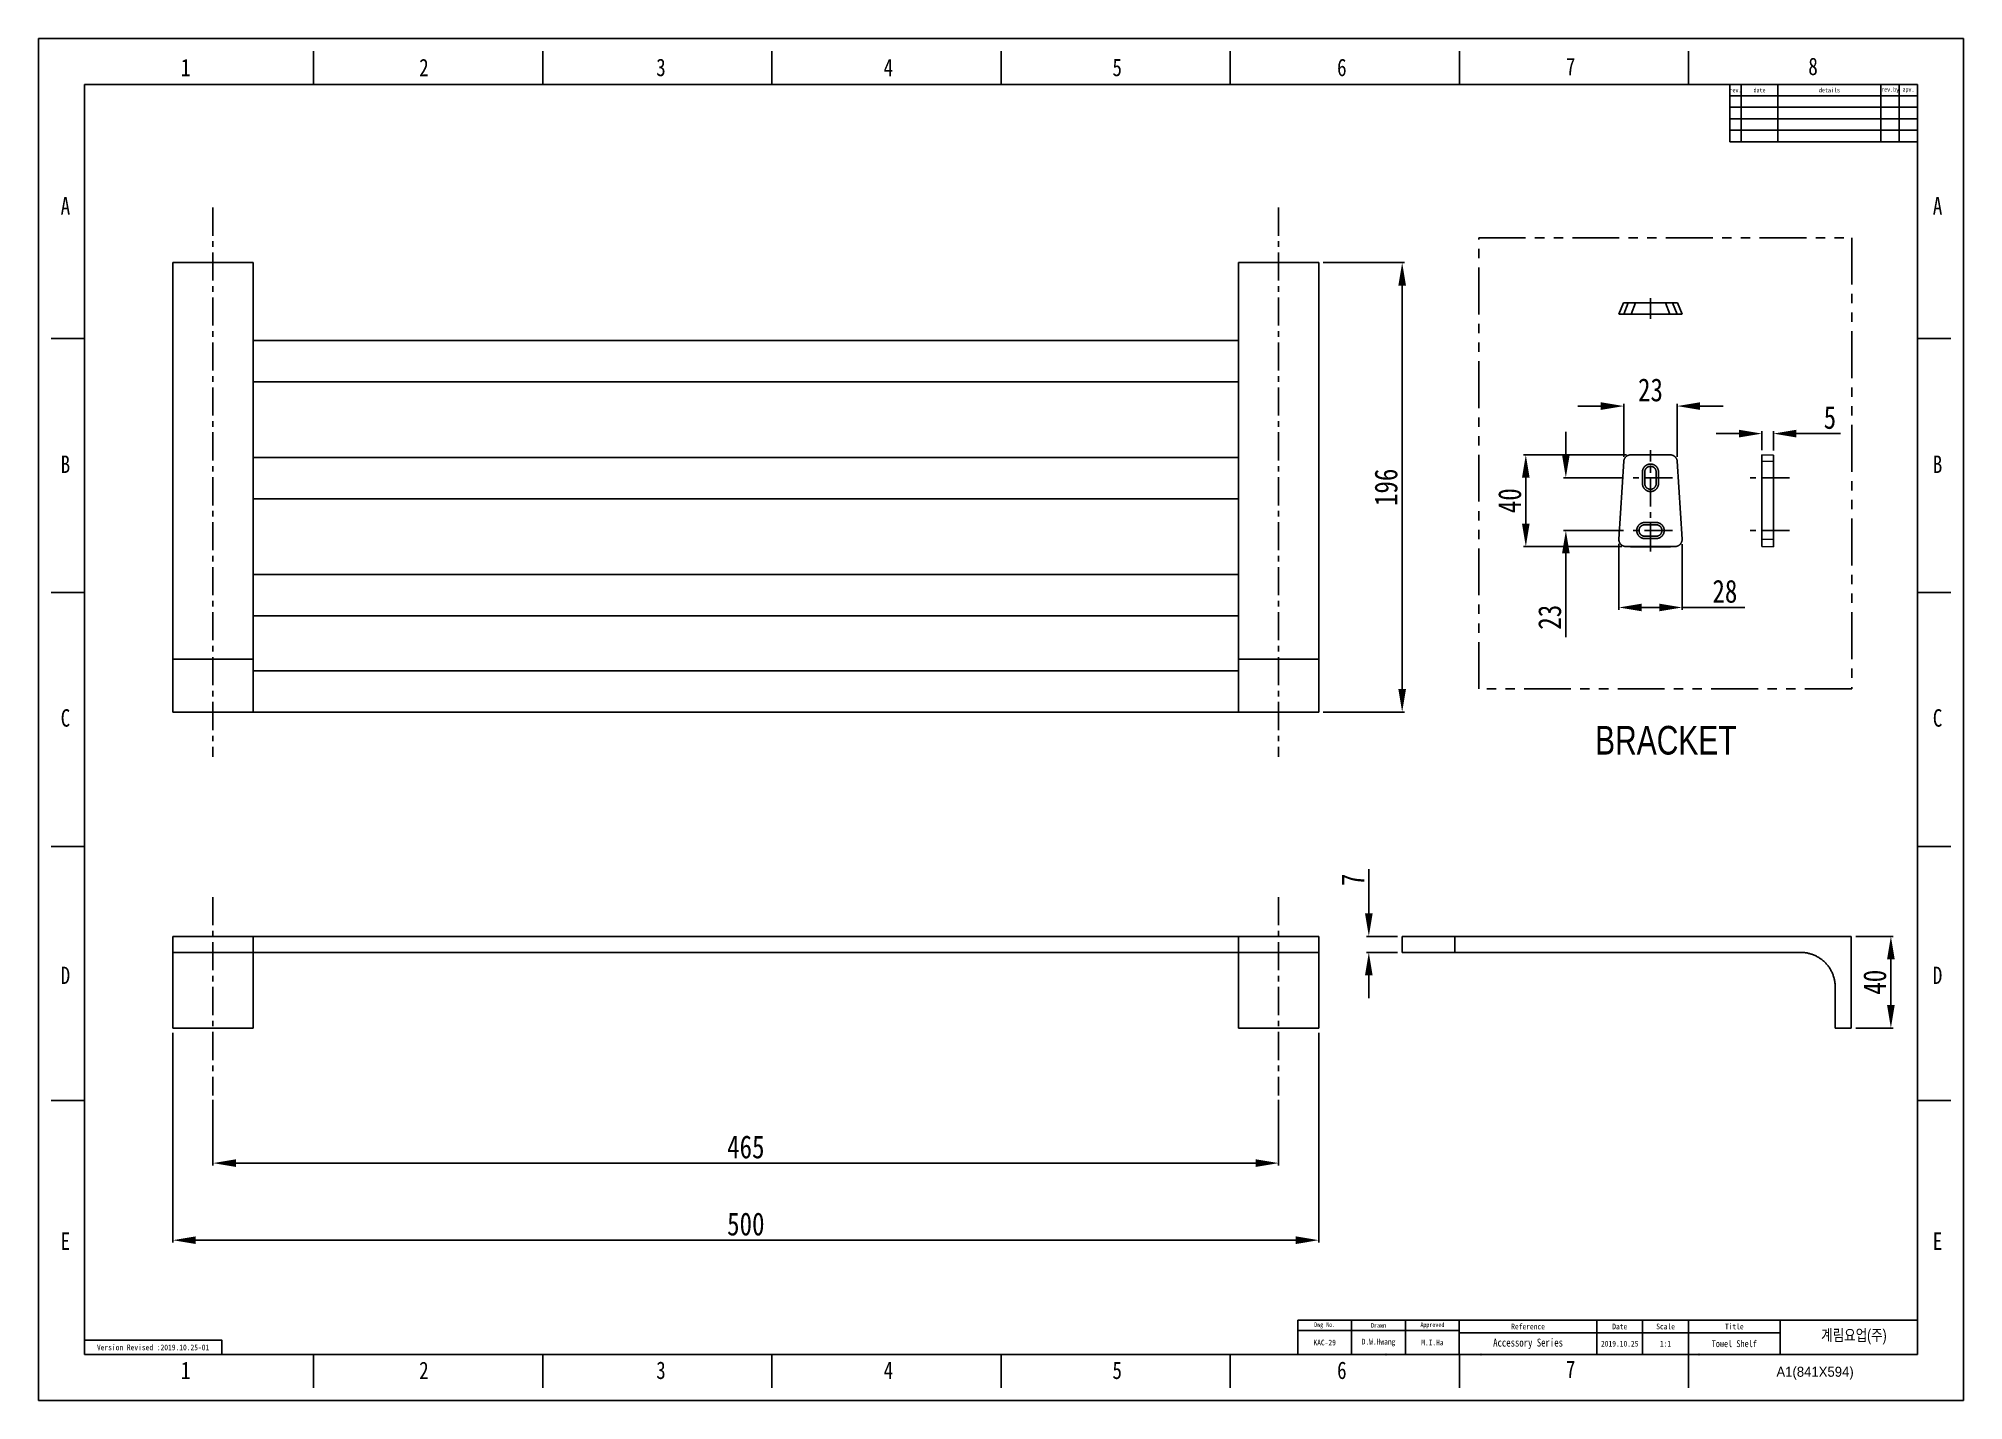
# Model space of a CAD drawing. Header units: millimetres. Extents: x 2782 to 3622, y -1206 to -612.
import ezdxf

# ---------------------------------------------------------------- set-up
doc = ezdxf.new("R2010")
doc.units = ezdxf.units.MM
doc.header["$LTSCALE"] = 32.67
doc.header["$PDMODE"] = 3
doc.header["$PDSIZE"] = 0.3
for name, pattern in [('CENTER', [0.6, 0.375, -0.075, 0.075, -0.075]), ('CENTERX2', [101.6, 63.5, -12.7, 12.7, -12.7]), ('PHANTOM2', [1.25, 0.625, -0.125, 0.125, -0.125, 0.125, -0.125])]:
    doc.linetypes.add(name, pattern=pattern)
doc.layers.get('0').update_dxf_attribs({"linetype": 'CONTINUOUS'})
doc.layers.get('Defpoints').update_dxf_attribs({"linetype": 'CONTINUOUS'})
for name, color, linetype in [('1', 7, 'CONTINUOUS'), ('4', 4, 'CONTINUOUS'), ('5', 2, 'CONTINUOUS'), ('______', 1, 'CENTER'), ('CEN', 1, 'CENTER'), ('FORM', 7, 'CONTINUOUS'), ('OUTLINE', 2, 'CONTINUOUS'), ('TEXT', 2, 'CONTINUOUS')]:
    doc.layers.add(name, color=color, linetype=linetype)
doc.styles.add('ROMANS', font='Gulim.ttf')
doc.styles.get("Standard").update_dxf_attribs({"font": 'txt', "width": 0.8})
doc.dimstyles.new('DIMSTYLE_1', dxfattribs={"dimtxt": 3.5, "dimasz": 3.5, "dimexe": 1, "dimexo": 1, "dimgap": 1, "dimtad": 1, "dimzin": 0, "dimdsep": 46, "dimtxsty": 'Standard', "dimcen": 0, "dimclrd": 5, "dimclre": 5, "dimazin": 0, "dimtp": 0.3, "dimtm": 0.3, "dimtfac": 1, "dimtofl": 0, "dimtmove": 0, "dimatfit": 3, "dimfxl": 0, "dimtolj": 1, "dimtzin": 0, "dimarcsym": 0})

msp = doc.modelspace()

# ---------------------------------------------------------------- texts
at = {"char_height": 7.62, "attachment_point": 5}
for s, width, insert in [('1', 50, (2845.79, -625.11)), ('2', 50, (2949.75, -625.11)), ('3', 50, (3053.19, -625.11)), ('4', 50, (3152.42, -625.11)), ('5', 50, (3252.26, -625.11)), ('6', 50, (3350.3, -625.11)), ('7', 50, (3450.13, -624.66)), ('8', 50, (3555.92, -624.66)), ('A', 10, (2793.31, -685.45)), ('A', 10, (3610.25, -685.45)), ('B', 10, (2793.31, -798.14)), ('B', 10, (3610.25, -798.14)), ('C', 10, (2793.31, -908.83)), ('C', 10, (3610.25, -908.83)), ('D', 10, (2793.31, -1021.02)), ('D', 10, (3610.25, -1021.02)), ('E', 10, (2793.31, -1136.99)), ('E', 10, (3610.25, -1136.99)), ('1', 50, (2845.79, -1193.33)), ('2', 50, (2949.75, -1193.33)), ('3', 50, (3053.19, -1193.33)), ('4', 50, (3152.42, -1193.33)), ('5', 50, (3252.26, -1193.33)), ('6', 50, (3350.3, -1193.33)), ('7', 50, (3450.13, -1192.87))]:
    msp.add_mtext_dynamic_manual_height_columns(s, width=width, gutter_width=12.5, heights=[0], dxfattribs=dict(at, insert=insert))
at = {"insert": (3460.8, -912.24), "char_height": 12.5, "width": 85.4381, "attachment_point": 1, "line_spacing_factor": 0.963855}
msp.add_mtext('\\fGulim;BRACKET', dxfattribs=at)
at = {"layer": '5', "style": 'ROMANS'}
msp.add_text('A1(841X594)', height=4.375, dxfattribs=at).set_placement((3539.93, -1196.11))
at = {"layer": 'TEXT', "attachment_point": 5}
for s, width, insert, char_height in [('rev.', 5, (3522.06, -634.95), 2), ('date', 16, (3532.56, -634.95), 2), ('details', 45, (3563.06, -634.95), 2), ('rev.by', 8, (3589.56, -634.95), 2), ('apv.', 8, (3597.56, -634.95), 2), ('Dwg No.', 23.5, (3342.81, -1173.7), 2), ('Drawn', 23.5, (3366.31, -1173.7), 2), ('Approved', 23.5, (3389.81, -1173.7), 2), ('Reference', 60, (3431.56, -1174.2), 2.5), ('Date', 20, (3471.56, -1174.2), 2.5), ('Scale', 20, (3491.56, -1174.2), 2.5), ('Title', 40, (3521.56, -1174.2), 2.5), ('Version Revised :2019.10.25-01 ', 60, (2831.57, -1183.33), 2.5), ('KAC-29', 23.5, (3342.81, -1181.2), 2.5), ('D.W.Hwang', 23.5, (3366.31, -1181.2), 2.5), ('M.I.Ha', 23.5, (3389.81, -1181.2), 2.5), ('Accessory Series', 60, (3431.56, -1181.7), 3.5), ('2019.10.25', 20, (3471.56, -1181.7), 2.5), ('1:1', 20, (3491.56, -1181.7), 2.5), ('Towel Shelf', 40, (3521.56, -1181.7), 3)]:
    msp.add_mtext_dynamic_manual_height_columns(s, width=width, gutter_width=12.5, heights=[0], dxfattribs=dict(at, insert=insert, char_height=char_height))
at = {"layer": 'TEXT', "linetype": 'CENTERX2', "insert": (3573.74, -1178.71), "char_height": 5, "attachment_point": 5}
msp.add_mtext_dynamic_manual_height_columns('{\\fHYGothic-Medium|b0|i0|c129|p18;계림요업(주)}', width=60, gutter_width=12.5, heights=[0], dxfattribs=at)

# ---------------------------------------------------------------- blocks, each defined once
blk = doc.blocks.new('*D314')
at = {"color": 3, "lineweight": -2}
for p, q in [((2857.71, -1075.4), (2857.71, -1103.92)), ((3322.71, -1075.4), (3322.71, -1103.92)), ((2867.71, -1102.92), (3312.71, -1102.92))]:
    blk.add_line(p, q, dxfattribs=at)
at = {"color": 3}
for points in [[(2867.71, -1101.25), (2867.71, -1104.59), (2857.71, -1102.92)], [(3312.71, -1101.25), (3312.71, -1104.59), (3322.71, -1102.92)]]:
    blk.add_solid(points, dxfattribs=at)
at = {"layer": 'Defpoints', "color": 0}
for p in [(2857.71, -1073.4), (3322.71, -1073.4), (3322.71, -1102.92)]:
    blk.add_point(p, dxfattribs=at)
at = {"color": 3, "insert": (3090.21, -1095.92), "char_height": 10, "attachment_point": 5}
blk.add_mtext('\\A1;465', dxfattribs=at)
blk = doc.blocks.new('*D315')
at = {"color": 3, "lineweight": -2}
for p, q in [((2840.21, -1046.04), (2840.21, -1137.54)), ((3340.21, -1046.04), (3340.21, -1137.54)), ((2850.21, -1136.54), (3330.21, -1136.54))]:
    blk.add_line(p, q, dxfattribs=at)
at = {"color": 3}
for points in [[(2850.21, -1134.87), (2850.21, -1138.21), (2840.21, -1136.54)], [(3330.21, -1134.87), (3330.21, -1138.21), (3340.21, -1136.54)]]:
    blk.add_solid(points, dxfattribs=at)
at = {"layer": 'Defpoints', "color": 0}
for p in [(2840.21, -1044.04), (3340.21, -1044.04), (3340.21, -1136.54)]:
    blk.add_point(p, dxfattribs=at)
at = {"color": 3, "insert": (3090.21, -1129.54), "char_height": 10, "attachment_point": 5}
blk.add_mtext('\\A1;500', dxfattribs=at)
blk = doc.blocks.new('*D316')
at = {"color": 3, "lineweight": -2}
for p, q in [((3342.21, -710.21), (3377.62, -710.21)), ((3376.62, -720.21), (3376.62, -896.21)), ((3342.21, -906.21), (3377.62, -906.21))]:
    blk.add_line(p, q, dxfattribs=at)
at = {"color": 3}
for points in [[(3374.95, -720.21), (3378.28, -720.21), (3376.62, -710.21)], [(3374.95, -896.21), (3378.28, -896.21), (3376.62, -906.21)]]:
    blk.add_solid(points, dxfattribs=at)
at = {"layer": 'Defpoints', "color": 0}
for p in [(3340.21, -710.21), (3340.21, -906.21), (3376.62, -906.21)]:
    blk.add_point(p, dxfattribs=at)
at = {"color": 3, "insert": (3369.62, -808.21), "char_height": 10, "attachment_point": 5, "rotation": 90}
blk.add_mtext('\\A1;196', dxfattribs=at)
blk = doc.blocks.new('*D320')
at = {"color": 3, "lineweight": -2}
for p, q in [((3474.49, -794.03), (3429.58, -794.03)), ((3430.58, -804.03), (3430.58, -824.03)), ((3472.43, -834.03), (3429.58, -834.03))]:
    blk.add_line(p, q, dxfattribs=at)
at = {"color": 3}
for points in [[(3428.91, -804.03), (3432.24, -804.03), (3430.58, -794.03)], [(3428.91, -824.03), (3432.24, -824.03), (3430.58, -834.03)]]:
    blk.add_solid(points, dxfattribs=at)
at = {"layer": 'Defpoints', "color": 0}
for p in [(3476.49, -794.03), (3430.58, -834.03), (3474.43, -834.03)]:
    blk.add_point(p, dxfattribs=at)
at = {"color": 3, "insert": (3423.58, -814.03), "char_height": 10, "attachment_point": 5, "rotation": 90}
blk.add_mtext('\\A1;40', dxfattribs=at)
blk = doc.blocks.new('*D321')
at = {"color": 3, "lineweight": -2}
for p, q in [((3523.6, -784.76), (3513.6, -784.76)), ((3533.6, -792.03), (3533.6, -783.76)), ((3538.6, -792.15), (3538.6, -783.76)), ((3548.6, -784.76), (3567.93, -784.76))]:
    blk.add_line(p, q, dxfattribs=at)
at = {"color": 3}
for points in [[(3523.6, -783.09), (3523.6, -786.43), (3533.6, -784.76)], [(3548.6, -783.09), (3548.6, -786.43), (3538.6, -784.76)]]:
    blk.add_solid(points, dxfattribs=at)
at = {"layer": 'Defpoints', "color": 0}
for p in [(3538.6, -784.76), (3533.6, -794.03), (3538.6, -794.15)]:
    blk.add_point(p, dxfattribs=at)
at = {"color": 3, "insert": (3563.27, -777.76), "char_height": 10, "attachment_point": 5}
blk.add_mtext('\\A1;5', dxfattribs=at)
blk = doc.blocks.new('*D317')
at = {"color": 3, "lineweight": -2}
for p, q in [((3463.3, -772.76), (3453.3, -772.76)), ((3473.3, -794.83), (3473.3, -771.76)), ((3496.65, -794.83), (3496.65, -771.76)), ((3506.65, -772.76), (3516.65, -772.76))]:
    blk.add_line(p, q, dxfattribs=at)
at = {"color": 3}
for points in [[(3463.3, -771.09), (3463.3, -774.43), (3473.3, -772.76)], [(3506.65, -771.09), (3506.65, -774.43), (3496.65, -772.76)]]:
    blk.add_solid(points, dxfattribs=at)
at = {"layer": 'Defpoints', "color": 0}
for p in [(3496.65, -772.76), (3473.3, -796.83), (3496.65, -796.83)]:
    blk.add_point(p, dxfattribs=at)
at = {"color": 3, "insert": (3484.97, -765.76), "char_height": 10, "attachment_point": 5}
blk.add_mtext('\\A1;23', dxfattribs=at)
blk = doc.blocks.new('*D318')
at = {"color": 3, "lineweight": -2}
for p, q in [((3448.04, -794.03), (3448.04, -784.03)), ((3473.26, -804.03), (3447.04, -804.03)), ((3473.26, -827.03), (3447.04, -827.03)), ((3448.04, -837.03), (3448.04, -873.52))]:
    blk.add_line(p, q, dxfattribs=at)
at = {"color": 3}
for points in [[(3446.37, -794.03), (3449.71, -794.03), (3448.04, -804.03)], [(3446.37, -837.03), (3449.71, -837.03), (3448.04, -827.03)]]:
    blk.add_solid(points, dxfattribs=at)
at = {"layer": 'Defpoints', "color": 0}
for p in [(3475.26, -804.03), (3448.04, -827.03), (3475.26, -827.03)]:
    blk.add_point(p, dxfattribs=at)
at = {"color": 3, "insert": (3441.04, -864.86), "char_height": 10, "attachment_point": 5, "rotation": 90}
blk.add_mtext('\\A1;23', dxfattribs=at)
blk = doc.blocks.new('*D319')
at = {"color": 3, "lineweight": -2}
for p, q in [((3471.17, -832.83), (3471.17, -861.59)), ((3498.77, -832.94), (3498.77, -861.59)), ((3481.17, -860.59), (3488.77, -860.59)), ((3498.77, -860.59), (3526.11, -860.59))]:
    blk.add_line(p, q, dxfattribs=at)
at = {"color": 3}
for points in [[(3481.17, -858.93), (3481.17, -862.26), (3471.17, -860.59)], [(3488.77, -858.93), (3488.77, -862.26), (3498.77, -860.59)]]:
    blk.add_solid(points, dxfattribs=at)
at = {"layer": 'Defpoints', "color": 0}
for p in [(3471.17, -830.83), (3498.77, -830.94), (3498.77, -860.59)]:
    blk.add_point(p, dxfattribs=at)
at = {"color": 3, "insert": (3517.44, -853.59), "char_height": 10, "attachment_point": 5}
blk.add_mtext('\\A1;28', dxfattribs=at)
blk = doc.blocks.new('*D322')
at = {"color": 3, "lineweight": -2}
for p, q in [((3362.07, -994.04), (3362.07, -974.71)), ((3374.56, -1004.04), (3361.07, -1004.04)), ((3374.56, -1011.04), (3361.07, -1011.04)), ((3362.07, -1021.04), (3362.07, -1031.04))]:
    blk.add_line(p, q, dxfattribs=at)
at = {"color": 3}
for points in [[(3360.4, -994.04), (3363.73, -994.04), (3362.07, -1004.04)], [(3360.4, -1021.04), (3363.73, -1021.04), (3362.07, -1011.04)]]:
    blk.add_solid(points, dxfattribs=at)
at = {"layer": 'Defpoints', "color": 0}
for p in [(3362.07, -1004.04), (3376.56, -1004.04), (3376.56, -1011.04)]:
    blk.add_point(p, dxfattribs=at)
at = {"color": 3, "insert": (3355.07, -979.37), "char_height": 10, "attachment_point": 5, "rotation": 90}
blk.add_mtext('\\A1;7', dxfattribs=at)
blk = doc.blocks.new('*D323')
at = {"color": 3, "lineweight": -2}
for p, q in [((3574.56, -1004.04), (3590.88, -1004.04)), ((3589.88, -1034.04), (3589.88, -1014.04)), ((3574.56, -1044.04), (3590.88, -1044.04))]:
    blk.add_line(p, q, dxfattribs=at)
at = {"color": 3}
for points in [[(3588.21, -1014.04), (3591.55, -1014.04), (3589.88, -1004.04)], [(3588.21, -1034.04), (3591.55, -1034.04), (3589.88, -1044.04)]]:
    blk.add_solid(points, dxfattribs=at)
at = {"layer": 'Defpoints', "color": 0}
for p in [(3572.56, -1004.04), (3589.88, -1004.04), (3572.56, -1044.04)]:
    blk.add_point(p, dxfattribs=at)
at = {"color": 3, "insert": (3582.88, -1024.04), "char_height": 10, "attachment_point": 5, "rotation": 90}
blk.add_mtext('\\A1;40', dxfattribs=at)

# ---------------------------------------------------------------- dimensions: what is measured, and where the dimension line sits
for base, p1, p2, picture, middle in [((3376.62, -906.21), (3340.21, -710.21), (3340.21, -906.21), '*D316', (3376.62, -808.21)), ((3448.04, -827.03), (3475.26, -804.03), (3475.26, -827.03), '*D318', (3448.04, -864.86)), ((3430.58, -834.03), (3476.49, -794.03), (3474.43, -834.03), '*D320', (3430.58, -814.03))]:
    dim = msp.add_linear_dim(base=base, p1=p1, p2=p2, angle=90, dimstyle='DIMSTYLE_1', override={"dimtxt": 10, "dimasz": 10, "dimexo": 2, "dimgap": 2, "dimdec": 0, "dimclrd": 3, "dimclre": 3, "dimclrt": 3, "dimtdec": 0, "dimfxl": 1.25, "dimtfill": 1})
    dim.commit()
    dim.dimension.update_dxf_attribs({"geometry": picture, "text_midpoint": middle, "dimtype": 160})
for base, p1, p2, picture, middle in [((3496.65, -772.76), (3473.3, -796.83), (3496.65, -796.83), '*D317', (3484.97, -772.76)), ((3498.77, -860.59), (3471.17, -830.83), (3498.77, -830.94), '*D319', (3517.44, -860.59))]:
    dim = msp.add_linear_dim(base=base, p1=p1, p2=p2, dimstyle='DIMSTYLE_1', override={"dimtxt": 10, "dimasz": 10, "dimexo": 2, "dimgap": 2, "dimdec": 0, "dimclrd": 3, "dimclre": 3, "dimclrt": 3, "dimtdec": 0, "dimfxl": 1.25, "dimtfill": 1})
    dim.commit()
    dim.dimension.update_dxf_attribs({"geometry": picture, "text_midpoint": middle, "dimtype": 160})
for base, p1, p2, picture, middle in [((3538.6, -784.76), (3533.6, -794.03), (3538.6, -794.15), '*D321', (3563.27, -777.76)), ((3340.21, -1136.54), (2840.21, -1044.04), (3340.21, -1044.04), '*D315', (3090.21, -1129.54)), ((3322.71, -1102.92), (2857.71, -1073.4), (3322.71, -1073.4), '*D314', (3090.21, -1095.92))]:
    dim = msp.add_linear_dim(base=base, p1=p1, p2=p2, dimstyle='DIMSTYLE_1', override={"dimtxt": 10, "dimasz": 10, "dimexo": 2, "dimgap": 2, "dimdec": 0, "dimclrd": 3, "dimclre": 3, "dimclrt": 3, "dimtdec": 0, "dimfxl": 1.25, "dimtfill": 1})
    dim.commit()
    dim.dimension.update_dxf_attribs({"geometry": picture, "text_midpoint": middle})
for base, p1, p2, picture, middle in [((3362.07, -1004.04), (3376.56, -1011.04), (3376.56, -1004.04), '*D322', (3355.07, -979.37)), ((3589.88, -1004.04), (3572.56, -1044.04), (3572.56, -1004.04), '*D323', (3582.88, -1024.04))]:
    dim = msp.add_linear_dim(base=base, p1=p1, p2=p2, angle=90, dimstyle='DIMSTYLE_1', override={"dimtxt": 10, "dimasz": 10, "dimexo": 2, "dimgap": 2, "dimdec": 0, "dimclrd": 3, "dimclre": 3, "dimclrt": 3, "dimtdec": 0, "dimfxl": 1.25, "dimtfill": 1})
    dim.commit()
    dim.dimension.update_dxf_attribs({"geometry": picture, "text_midpoint": middle})

# ---------------------------------------------------------------- linework, layer by layer
at = {"color": 7, "linetype": 'Continuous'}
for p, q in [((2781.57, -1206.45), (2781.57, -612.45)), ((2781.57, -612.45), (3621.56, -612.45)), ((3621.56, -1206.45), (3621.56, -612.45)), ((2901.57, -632.45), (2901.57, -617.92)), ((3001.57, -632.45), (3001.57, -617.92)), ((3101.57, -632.45), (3101.57, -617.92)), ((3201.57, -632.45), (3201.57, -617.92)), ((3301.57, -632.45), (3301.57, -617.92)), ((3401.57, -632.45), (3401.57, -617.92)), ((3501.57, -632.45), (3501.57, -617.92)), ((2801.57, -632.45), (2801.57, -1186.45)), ((3601.56, -632.45), (2801.57, -632.45)), ((2801.57, -743.25), (2787.03, -743.25)), ((3601.57, -743.25), (3616.1, -743.25)), ((2801.57, -854.05), (2787.03, -854.05)), ((3601.57, -854.05), (3616.1, -854.05)), ((2801.57, -964.85), (2787.03, -964.85)), ((3601.57, -964.85), (3616.11, -964.85)), ((2801.57, -1075.65), (2787.03, -1075.65)), ((3601.57, -1075.65), (3616.11, -1075.65)), ((2901.57, -1186.45), (2901.57, -1200.99)), ((3001.57, -1186.45), (3001.57, -1200.99)), ((3101.57, -1186.45), (3101.57, -1200.99)), ((3201.57, -1186.45), (3201.57, -1200.99)), ((3301.57, -1186.45), (3301.57, -1200.99)), ((3401.57, -1186.45), (3401.57, -1200.99)), ((3501.57, -1186.45), (3501.57, -1200.99)), ((2781.57, -1206.45), (3621.56, -1206.45))]:
    msp.add_line(p, q, dxfattribs=at)
at = {"linetype": 'Continuous'}
for p, q in [((3601.56, -632.45), (3601.56, -1186.45)), ((3601.56, -1186.45), (2801.57, -1186.45))]:
    msp.add_line(p, q, dxfattribs=at)
for p, q in [((3473.17, -727.66), (3471.17, -732.66)), ((3471.17, -732.66), (3473.16, -727.66)), ((3475.29, -727.66), (3473.17, -727.66)), ((3475.29, -727.66), (3473.3, -732.66)), ((3478.49, -727.66), (3475.29, -727.66)), ((3476.49, -732.66), (3478.49, -727.66)), ((3491.46, -727.66), (3478.49, -727.66)), ((3493.45, -732.66), (3491.46, -727.66)), ((3494.65, -727.66), (3491.46, -727.66)), ((3496.78, -727.66), (3494.65, -727.66)), ((3494.65, -727.66), (3496.65, -732.66)), ((3498.77, -732.66), (3496.78, -727.66)), ((3496.78, -727.66), (3496.78, -727.66)), ((3496.78, -727.66), (3498.78, -732.66)), ((3471.17, -732.66), (3473.3, -732.66)), ((3471.17, -732.66), (3471.17, -732.66)), ((3473.3, -732.66), (3476.49, -732.66)), ((3476.49, -732.66), (3493.45, -732.66)), ((3493.45, -732.66), (3496.65, -732.66)), ((3496.65, -732.66), (3498.77, -732.66)), ((3498.78, -732.66), (3498.77, -732.66)), ((3471.17, -830.83), (3473.3, -796.83)), ((3473.3, -796.83), (3473.31, -796.72)), ((3473.31, -796.72), (3473.33, -796.62)), ((3473.33, -796.62), (3473.35, -796.51)), ((3473.35, -796.51), (3473.37, -796.41)), ((3473.37, -796.41), (3473.4, -796.31)), ((3473.4, -796.31), (3473.43, -796.21)), ((3473.43, -796.21), (3473.46, -796.1)), ((3473.46, -796.1), (3473.5, -796)), ((3473.5, -796), (3473.54, -795.91)), ((3473.54, -795.91), (3473.58, -795.81)), ((3473.58, -795.81), (3473.63, -795.71)), ((3473.63, -795.71), (3473.68, -795.62)), ((3473.68, -795.62), (3473.73, -795.53)), ((3473.73, -795.53), (3473.79, -795.44)), ((3473.79, -795.44), (3473.85, -795.35)), ((3473.85, -795.35), (3473.91, -795.26)), ((3473.91, -795.26), (3473.97, -795.18)), ((3473.97, -795.18), (3474.04, -795.1)), ((3474.04, -795.1), (3474.11, -795.02)), ((3474.11, -795.02), (3474.19, -794.94)), ((3474.19, -794.94), (3474.26, -794.87)), ((3474.26, -794.87), (3474.34, -794.8)), ((3474.34, -794.8), (3474.42, -794.73)), ((3474.42, -794.73), (3474.51, -794.66)), ((3474.51, -794.66), (3474.59, -794.6)), ((3474.59, -794.6), (3474.68, -794.54)), ((3474.68, -794.54), (3474.77, -794.48)), ((3474.77, -794.48), (3474.86, -794.43)), ((3474.86, -794.43), (3474.96, -794.38)), ((3474.96, -794.38), (3475.05, -794.33)), ((3475.05, -794.33), (3475.15, -794.29)), ((3475.15, -794.29), (3475.25, -794.25)), ((3475.25, -794.25), (3475.34, -794.21)), ((3475.34, -794.21), (3475.45, -794.18)), ((3475.45, -794.18), (3475.55, -794.14)), ((3475.55, -794.14), (3475.65, -794.12)), ((3475.65, -794.12), (3475.75, -794.09)), ((3475.75, -794.09), (3475.86, -794.07)), ((3475.86, -794.07), (3475.96, -794.06)), ((3475.96, -794.06), (3476.07, -794.04)), ((3476.07, -794.04), (3476.17, -794.04)), ((3476.17, -794.04), (3476.28, -794.03)), ((3476.28, -794.03), (3476.39, -794.03)), ((3476.29, -794.03), (3493.66, -794.03)), ((3476.39, -794.03), (3476.49, -794.03)), ((3493.45, -794.03), (3493.56, -794.03)), ((3493.56, -794.03), (3493.67, -794.03)), ((3493.67, -794.03), (3493.77, -794.04)), ((3493.77, -794.04), (3493.88, -794.04)), ((3493.88, -794.04), (3493.98, -794.06)), ((3493.98, -794.06), (3494.09, -794.07)), ((3494.09, -794.07), (3494.19, -794.09)), ((3494.19, -794.09), (3494.3, -794.12)), ((3494.3, -794.12), (3494.4, -794.14)), ((3494.4, -794.14), (3494.5, -794.18)), ((3494.5, -794.18), (3494.6, -794.21)), ((3494.6, -794.21), (3494.7, -794.25)), ((3494.7, -794.25), (3494.8, -794.29)), ((3494.8, -794.29), (3494.9, -794.33)), ((3494.9, -794.33), (3494.99, -794.38)), ((3494.99, -794.38), (3495.09, -794.43)), ((3495.09, -794.43), (3495.18, -794.48)), ((3495.18, -794.48), (3495.27, -794.54)), ((3495.27, -794.54), (3495.35, -794.6)), ((3495.35, -794.6), (3495.44, -794.66)), ((3495.44, -794.66), (3495.52, -794.73)), ((3495.52, -794.73), (3495.6, -794.8)), ((3495.6, -794.8), (3495.68, -794.87)), ((3495.68, -794.87), (3495.76, -794.94)), ((3495.76, -794.94), (3495.83, -795.02)), ((3495.83, -795.02), (3495.9, -795.1)), ((3495.9, -795.1), (3495.97, -795.18)), ((3495.97, -795.18), (3496.04, -795.26)), ((3496.04, -795.26), (3496.1, -795.35)), ((3496.1, -795.35), (3496.16, -795.44)), ((3496.16, -795.44), (3496.22, -795.53)), ((3496.22, -795.53), (3496.27, -795.62)), ((3496.27, -795.62), (3496.32, -795.71)), ((3496.32, -795.71), (3496.37, -795.81)), ((3496.37, -795.81), (3496.41, -795.91)), ((3496.41, -795.91), (3496.45, -796)), ((3496.45, -796), (3496.49, -796.1)), ((3496.49, -796.1), (3496.52, -796.21)), ((3496.52, -796.21), (3496.55, -796.31)), ((3496.55, -796.31), (3496.58, -796.41)), ((3496.58, -796.41), (3496.6, -796.51)), ((3496.6, -796.51), (3496.62, -796.62)), ((3496.62, -796.62), (3496.64, -796.72)), ((3496.64, -796.72), (3496.65, -796.83)), ((3496.65, -796.83), (3498.77, -830.83)), ((3538.6, -794.15), (3533.6, -794.03)), ((3533.6, -794.03), (3533.6, -796.83)), ((3533.6, -796.83), (3538.6, -796.95)), ((3533.6, -796.83), (3533.6, -830.83)), ((3538.6, -796.95), (3538.6, -794.15)), ((3538.6, -830.95), (3538.6, -796.95)), ((3481.47, -801.45), (3481.48, -801.36)), ((3481.47, -801.53), (3481.47, -801.45)), ((3481.47, -806.61), (3481.47, -801.53)), ((3481.48, -801.28), (3481.49, -801.19)), ((3481.48, -801.36), (3481.48, -801.28)), ((3481.49, -801.19), (3481.5, -801.11)), ((3481.5, -801.11), (3481.51, -801.02)), ((3481.51, -801.02), (3481.52, -800.94)), ((3481.52, -800.94), (3481.54, -800.85)), ((3481.54, -800.85), (3481.56, -800.77)), ((3481.56, -800.77), (3481.58, -800.69)), ((3481.58, -800.69), (3481.6, -800.6)), ((3481.6, -800.6), (3481.62, -800.52)), ((3481.62, -800.52), (3481.65, -800.44)), ((3481.65, -800.44), (3481.68, -800.35)), ((3481.68, -800.35), (3481.71, -800.27)), ((3481.71, -800.27), (3481.74, -800.19)), ((3481.74, -800.19), (3481.77, -800.11)), ((3481.77, -800.11), (3481.81, -800.03)), ((3481.81, -800.03), (3481.85, -799.95)), ((3481.85, -799.95), (3481.89, -799.88)), ((3481.89, -799.88), (3481.93, -799.8)), ((3481.93, -799.8), (3481.97, -799.73)), ((3481.97, -799.73), (3482.02, -799.65)), ((3482.02, -799.65), (3482.07, -799.58)), ((3482.07, -799.58), (3482.12, -799.51)), ((3482.12, -799.51), (3482.17, -799.44)), ((3482.17, -799.44), (3482.22, -799.37)), ((3482.22, -799.37), (3482.27, -799.31)), ((3482.27, -799.31), (3482.33, -799.24)), ((3482.33, -799.24), (3482.38, -799.18)), ((3482.38, -799.18), (3482.44, -799.12)), ((3482.44, -799.12), (3482.5, -799.06)), ((3482.47, -801.47), (3482.48, -801.41)), ((3482.47, -801.53), (3482.47, -801.47)), ((3482.47, -806.59), (3482.47, -801.53)), ((3482.48, -801.35), (3482.49, -801.29)), ((3482.48, -801.41), (3482.48, -801.35)), ((3482.49, -801.23), (3482.5, -801.17)), ((3482.49, -801.29), (3482.49, -801.23)), ((3482.5, -799.06), (3482.56, -799)), ((3482.5, -801.17), (3482.51, -801.11)), ((3482.51, -801.11), (3482.52, -801.05)), ((3482.52, -801.05), (3482.53, -800.99)), ((3482.53, -800.99), (3482.55, -800.93)), ((3482.55, -800.93), (3482.56, -800.87)), ((3482.56, -799), (3482.62, -798.94)), ((3482.56, -800.87), (3482.58, -800.81)), ((3482.58, -800.81), (3482.6, -800.75)), ((3482.6, -800.75), (3482.62, -800.69)), ((3482.62, -798.94), (3482.68, -798.88)), ((3482.62, -800.69), (3482.64, -800.63)), ((3482.64, -800.63), (3482.66, -800.57)), ((3482.66, -800.57), (3482.69, -800.52)), ((3482.68, -798.88), (3482.75, -798.83)), ((3482.69, -800.52), (3482.71, -800.46)), ((3482.71, -800.46), (3482.74, -800.4)), ((3482.74, -800.4), (3482.77, -800.35)), ((3482.75, -798.83), (3482.82, -798.77)), ((3482.77, -800.35), (3482.8, -800.29)), ((3482.8, -800.29), (3482.83, -800.24)), ((3482.82, -798.77), (3482.88, -798.72)), ((3482.83, -800.24), (3482.86, -800.19)), ((3482.86, -800.19), (3482.9, -800.14)), ((3482.88, -798.72), (3482.95, -798.67)), ((3482.9, -800.14), (3482.93, -800.09)), ((3482.93, -800.09), (3482.97, -800.04)), ((3482.95, -798.67), (3483.02, -798.62)), ((3482.97, -800.04), (3483.01, -799.99)), ((3483.01, -799.99), (3483.04, -799.94)), ((3483.02, -798.62), (3483.1, -798.58)), ((3483.04, -799.94), (3483.08, -799.89)), ((3483.08, -799.89), (3483.12, -799.85)), ((3483.1, -798.58), (3483.17, -798.53)), ((3483.12, -799.85), (3483.16, -799.81)), ((3483.16, -799.81), (3483.21, -799.76)), ((3483.17, -798.53), (3483.24, -798.49)), ((3483.21, -799.76), (3483.25, -799.72)), ((3483.24, -798.49), (3483.32, -798.45)), ((3483.25, -799.72), (3483.29, -799.68)), ((3483.29, -799.68), (3483.34, -799.64)), ((3483.32, -798.45), (3483.4, -798.41)), ((3483.34, -799.64), (3483.38, -799.6)), ((3483.38, -799.6), (3483.43, -799.56)), ((3483.4, -798.41), (3483.48, -798.37)), ((3483.43, -799.56), (3483.48, -799.52)), ((3483.48, -798.37), (3483.55, -798.33)), ((3483.48, -799.52), (3483.53, -799.49)), ((3483.53, -799.49), (3483.58, -799.45)), ((3483.55, -798.33), (3483.63, -798.3)), ((3483.58, -799.45), (3483.63, -799.42)), ((3483.63, -798.3), (3483.71, -798.26)), ((3483.63, -799.42), (3483.68, -799.39)), ((3483.68, -799.39), (3483.74, -799.36)), ((3483.71, -798.26), (3483.8, -798.23)), ((3483.74, -799.36), (3483.79, -799.33)), ((3483.79, -799.33), (3483.85, -799.3)), ((3483.8, -798.23), (3483.88, -798.21)), ((3483.85, -799.3), (3483.9, -799.27)), ((3483.88, -798.21), (3483.96, -798.18)), ((3483.9, -799.27), (3483.96, -799.24)), ((3483.96, -798.18), (3484.04, -798.16)), ((3483.96, -799.24), (3484.02, -799.22)), ((3484.02, -799.22), (3484.07, -799.2)), ((3484.04, -798.16), (3484.13, -798.13)), ((3484.07, -799.2), (3484.13, -799.18)), ((3484.13, -798.13), (3484.21, -798.11)), ((3484.13, -799.18), (3484.19, -799.16)), ((3484.19, -799.16), (3484.25, -799.14)), ((3484.21, -798.11), (3484.3, -798.1)), ((3484.25, -799.14), (3484.31, -799.12)), ((3484.3, -798.1), (3484.38, -798.08)), ((3484.31, -799.12), (3484.37, -799.1)), ((3484.37, -799.1), (3484.43, -799.09)), ((3484.38, -798.08), (3484.47, -798.07)), ((3484.43, -799.09), (3484.49, -799.08)), ((3484.47, -798.07), (3484.55, -798.06)), ((3484.49, -799.08), (3484.55, -799.07)), ((3484.55, -798.06), (3484.64, -798.05)), ((3484.55, -799.07), (3484.61, -799.06)), ((3484.61, -799.06), (3484.67, -799.05)), ((3484.64, -798.05), (3484.72, -798.04)), ((3484.67, -799.05), (3484.73, -799.04)), ((3484.72, -798.04), (3484.81, -798.03)), ((3484.73, -799.04), (3484.79, -799.04)), ((3484.79, -799.04), (3484.85, -799.03)), ((3484.81, -798.03), (3484.89, -798.03)), ((3484.85, -799.03), (3484.91, -799.03)), ((3484.89, -798.03), (3484.97, -798.03)), ((3484.91, -799.03), (3484.97, -799.03)), ((3484.97, -798.03), (3485.06, -798.03)), ((3484.97, -799.03), (3485.03, -799.03)), ((3485.03, -799.03), (3485.09, -799.03)), ((3485.06, -798.03), (3485.14, -798.03)), ((3485.09, -799.03), (3485.15, -799.04)), ((3485.14, -798.03), (3485.23, -798.04)), ((3485.15, -799.04), (3485.21, -799.04)), ((3485.21, -799.04), (3485.28, -799.05)), ((3485.23, -798.04), (3485.31, -798.05)), ((3485.28, -799.05), (3485.34, -799.06)), ((3485.31, -798.05), (3485.4, -798.06)), ((3485.34, -799.06), (3485.4, -799.07)), ((3485.4, -798.06), (3485.48, -798.07)), ((3485.4, -799.07), (3485.46, -799.08)), ((3485.46, -799.08), (3485.52, -799.09)), ((3485.48, -798.07), (3485.57, -798.08)), ((3485.52, -799.09), (3485.58, -799.1)), ((3485.57, -798.08), (3485.65, -798.1)), ((3485.58, -799.1), (3485.64, -799.12)), ((3485.64, -799.12), (3485.7, -799.14)), ((3485.65, -798.1), (3485.73, -798.11)), ((3485.7, -799.14), (3485.76, -799.16)), ((3485.73, -798.11), (3485.82, -798.13)), ((3485.76, -799.16), (3485.81, -799.18)), ((3485.81, -799.18), (3485.87, -799.2)), ((3485.82, -798.13), (3485.9, -798.16)), ((3485.87, -799.2), (3485.93, -799.22)), ((3485.9, -798.16), (3485.99, -798.18)), ((3485.93, -799.22), (3485.99, -799.24)), ((3485.99, -798.18), (3486.07, -798.21)), ((3485.99, -799.24), (3486.04, -799.27)), ((3486.04, -799.27), (3486.1, -799.3)), ((3486.07, -798.21), (3486.15, -798.23)), ((3486.1, -799.3), (3486.15, -799.33)), ((3486.15, -798.23), (3486.23, -798.26)), ((3486.15, -799.33), (3486.21, -799.36)), ((3486.21, -799.36), (3486.26, -799.39)), ((3486.23, -798.26), (3486.31, -798.3)), ((3486.26, -799.39), (3486.31, -799.42)), ((3486.31, -798.3), (3486.39, -798.33)), ((3486.31, -799.42), (3486.37, -799.45)), ((3486.37, -799.45), (3486.42, -799.49)), ((3486.39, -798.33), (3486.47, -798.37)), ((3486.42, -799.49), (3486.47, -799.52)), ((3486.47, -798.37), (3486.55, -798.41)), ((3486.47, -799.52), (3486.52, -799.56)), ((3486.52, -799.56), (3486.56, -799.6)), ((3486.55, -798.41), (3486.63, -798.45)), ((3486.56, -799.6), (3486.61, -799.64)), ((3486.61, -799.64), (3486.65, -799.68)), ((3486.63, -798.45), (3486.7, -798.49)), ((3486.65, -799.68), (3486.7, -799.72)), ((3486.7, -798.49), (3486.78, -798.53)), ((3486.7, -799.72), (3486.74, -799.76)), ((3486.74, -799.76), (3486.78, -799.81)), ((3486.78, -798.53), (3486.85, -798.58)), ((3486.78, -799.81), (3486.82, -799.85)), ((3486.82, -799.85), (3486.86, -799.89)), ((3486.85, -798.58), (3486.92, -798.62)), ((3486.86, -799.89), (3486.9, -799.94)), ((3486.9, -799.94), (3486.94, -799.99)), ((3486.92, -798.62), (3486.99, -798.67)), ((3486.94, -799.99), (3486.98, -800.04)), ((3486.98, -800.04), (3487.01, -800.09)), ((3486.99, -798.67), (3487.06, -798.72)), ((3487.01, -800.09), (3487.05, -800.14)), ((3487.05, -800.14), (3487.08, -800.19)), ((3487.06, -798.72), (3487.13, -798.77)), ((3487.08, -800.19), (3487.12, -800.24)), ((3487.12, -800.24), (3487.15, -800.29)), ((3487.13, -798.77), (3487.2, -798.83)), ((3487.15, -800.29), (3487.18, -800.35)), ((3487.18, -800.35), (3487.21, -800.4)), ((3487.2, -798.83), (3487.26, -798.88)), ((3487.21, -800.4), (3487.23, -800.46)), ((3487.23, -800.46), (3487.26, -800.52)), ((3487.26, -798.88), (3487.33, -798.94)), ((3487.26, -800.52), (3487.28, -800.57)), ((3487.28, -800.57), (3487.31, -800.63)), ((3487.31, -800.63), (3487.33, -800.69)), ((3487.33, -798.94), (3487.39, -799)), ((3487.33, -800.69), (3487.35, -800.75)), ((3487.35, -800.75), (3487.37, -800.81)), ((3487.37, -800.81), (3487.38, -800.87)), ((3487.38, -800.87), (3487.4, -800.93)), ((3487.39, -799), (3487.45, -799.06)), ((3487.4, -800.93), (3487.41, -800.99)), ((3487.41, -800.99), (3487.43, -801.05)), ((3487.43, -801.05), (3487.44, -801.11)), ((3487.44, -801.11), (3487.45, -801.17)), ((3487.45, -799.06), (3487.51, -799.12)), ((3487.45, -801.17), (3487.46, -801.23)), ((3487.46, -801.23), (3487.46, -801.29)), ((3487.46, -801.29), (3487.47, -801.35)), ((3487.47, -801.35), (3487.47, -801.41)), ((3487.47, -801.41), (3487.47, -801.47)), ((3487.47, -801.47), (3487.47, -806.53)), ((3487.51, -799.12), (3487.56, -799.18)), ((3487.56, -799.18), (3487.62, -799.24)), ((3487.62, -799.24), (3487.68, -799.31)), ((3487.68, -799.31), (3487.73, -799.37)), ((3487.73, -799.37), (3487.78, -799.44)), ((3487.78, -799.44), (3487.83, -799.51)), ((3487.83, -799.51), (3487.88, -799.58)), ((3487.88, -799.58), (3487.93, -799.65)), ((3487.93, -799.65), (3487.97, -799.73)), ((3487.97, -799.73), (3488.02, -799.8)), ((3488.02, -799.8), (3488.06, -799.88)), ((3488.06, -799.88), (3488.1, -799.95)), ((3488.1, -799.95), (3488.14, -800.03)), ((3488.14, -800.03), (3488.17, -800.11)), ((3488.17, -800.11), (3488.21, -800.19)), ((3488.21, -800.19), (3488.24, -800.27)), ((3488.24, -800.27), (3488.27, -800.35)), ((3488.27, -800.35), (3488.3, -800.44)), ((3488.3, -800.44), (3488.32, -800.52)), ((3488.32, -800.52), (3488.35, -800.6)), ((3488.35, -800.6), (3488.37, -800.69)), ((3488.37, -800.69), (3488.39, -800.77)), ((3488.39, -800.77), (3488.41, -800.85)), ((3488.41, -800.85), (3488.42, -800.94)), ((3488.42, -800.94), (3488.44, -801.02)), ((3488.44, -801.02), (3488.45, -801.11)), ((3488.45, -801.11), (3488.46, -801.19)), ((3488.46, -801.19), (3488.46, -801.28)), ((3488.46, -801.28), (3488.47, -801.36)), ((3488.47, -801.36), (3488.47, -801.45)), ((3488.47, -801.45), (3488.47, -806.53)), ((3481.48, -806.7), (3481.47, -806.61)), ((3481.48, -806.78), (3481.48, -806.7)), ((3481.49, -806.87), (3481.48, -806.78)), ((3481.5, -806.95), (3481.49, -806.87)), ((3481.51, -807.04), (3481.5, -806.95)), ((3481.52, -807.12), (3481.51, -807.04)), ((3481.54, -807.21), (3481.52, -807.12)), ((3481.56, -807.29), (3481.54, -807.21)), ((3481.58, -807.37), (3481.56, -807.29)), ((3481.6, -807.46), (3481.58, -807.37)), ((3481.62, -807.54), (3481.6, -807.46)), ((3481.65, -807.62), (3481.62, -807.54)), ((3481.68, -807.71), (3481.65, -807.62)), ((3481.71, -807.79), (3481.68, -807.71)), ((3481.74, -807.87), (3481.71, -807.79)), ((3481.77, -807.95), (3481.74, -807.87)), ((3481.81, -808.03), (3481.77, -807.95)), ((3481.85, -808.11), (3481.81, -808.03)), ((3481.89, -808.18), (3481.85, -808.11)), ((3481.93, -808.26), (3481.89, -808.18)), ((3481.97, -808.33), (3481.93, -808.26)), ((3482.02, -808.41), (3481.97, -808.33)), ((3482.07, -808.48), (3482.02, -808.41)), ((3482.12, -808.55), (3482.07, -808.48)), ((3482.17, -808.62), (3482.12, -808.55)), ((3482.22, -808.69), (3482.17, -808.62)), ((3482.27, -808.75), (3482.22, -808.69)), ((3482.33, -808.82), (3482.27, -808.75)), ((3482.38, -808.88), (3482.33, -808.82)), ((3482.44, -808.94), (3482.38, -808.88)), ((3482.5, -809.01), (3482.44, -808.94)), ((3482.48, -806.65), (3482.47, -806.59)), ((3482.48, -806.71), (3482.48, -806.65)), ((3482.49, -806.77), (3482.48, -806.71)), ((3482.49, -806.83), (3482.49, -806.77)), ((3482.5, -806.89), (3482.49, -806.83)), ((3482.51, -806.95), (3482.5, -806.89)), ((3482.56, -809.06), (3482.5, -809.01)), ((3482.52, -807.01), (3482.51, -806.95)), ((3482.53, -807.07), (3482.52, -807.01)), ((3482.55, -807.13), (3482.53, -807.07)), ((3482.56, -807.19), (3482.55, -807.13)), ((3482.58, -807.25), (3482.56, -807.19)), ((3482.62, -809.12), (3482.56, -809.06)), ((3482.6, -807.31), (3482.58, -807.25)), ((3482.62, -807.37), (3482.6, -807.31)), ((3482.64, -807.43), (3482.62, -807.37)), ((3482.68, -809.18), (3482.62, -809.12)), ((3482.66, -807.49), (3482.64, -807.43)), ((3482.69, -807.54), (3482.66, -807.49)), ((3482.75, -809.23), (3482.68, -809.18)), ((3482.71, -807.6), (3482.69, -807.54)), ((3482.74, -807.66), (3482.71, -807.6)), ((3482.77, -807.71), (3482.74, -807.66)), ((3482.82, -809.29), (3482.75, -809.23)), ((3482.8, -807.77), (3482.77, -807.71)), ((3482.83, -807.82), (3482.8, -807.77)), ((3482.88, -809.34), (3482.82, -809.29)), ((3482.86, -807.87), (3482.83, -807.82)), ((3482.9, -807.92), (3482.86, -807.87)), ((3482.95, -809.39), (3482.88, -809.34)), ((3482.93, -807.97), (3482.9, -807.92)), ((3482.97, -808.02), (3482.93, -807.97)), ((3483.02, -809.44), (3482.95, -809.39)), ((3483.01, -808.07), (3482.97, -808.02)), ((3483.04, -808.12), (3483.01, -808.07)), ((3483.1, -809.48), (3483.02, -809.44)), ((3483.08, -808.17), (3483.04, -808.12)), ((3483.12, -808.21), (3483.08, -808.17)), ((3483.17, -809.53), (3483.1, -809.48)), ((3483.16, -808.25), (3483.12, -808.21)), ((3483.21, -808.3), (3483.16, -808.25)), ((3483.24, -809.57), (3483.17, -809.53)), ((3483.25, -808.34), (3483.21, -808.3)), ((3483.32, -809.61), (3483.24, -809.57)), ((3483.29, -808.38), (3483.25, -808.34)), ((3483.34, -808.42), (3483.29, -808.38)), ((3483.4, -809.66), (3483.32, -809.61)), ((3483.38, -808.46), (3483.34, -808.42)), ((3483.43, -808.5), (3483.38, -808.46)), ((3483.48, -809.69), (3483.4, -809.66)), ((3483.48, -808.54), (3483.43, -808.5)), ((3483.53, -808.57), (3483.48, -808.54)), ((3483.55, -809.73), (3483.48, -809.69)), ((3483.58, -808.61), (3483.53, -808.57)), ((3483.63, -809.76), (3483.55, -809.73)), ((3483.63, -808.64), (3483.58, -808.61)), ((3483.68, -808.67), (3483.63, -808.64)), ((3483.71, -809.8), (3483.63, -809.76)), ((3483.74, -808.7), (3483.68, -808.67)), ((3483.8, -809.83), (3483.71, -809.8)), ((3483.79, -808.73), (3483.74, -808.7)), ((3483.85, -808.76), (3483.79, -808.73)), ((3483.88, -809.85), (3483.8, -809.83)), ((3483.9, -808.79), (3483.85, -808.76)), ((3483.96, -809.88), (3483.88, -809.85)), ((3483.96, -808.82), (3483.9, -808.79)), ((3484.02, -808.84), (3483.96, -808.82)), ((3484.04, -809.9), (3483.96, -809.88)), ((3484.07, -808.86), (3484.02, -808.84)), ((3484.13, -809.93), (3484.04, -809.9)), ((3484.13, -808.88), (3484.07, -808.86)), ((3484.19, -808.9), (3484.13, -808.88)), ((3484.21, -809.95), (3484.13, -809.93)), ((3484.25, -808.92), (3484.19, -808.9)), ((3484.3, -809.96), (3484.21, -809.95)), ((3484.31, -808.94), (3484.25, -808.92)), ((3484.38, -809.98), (3484.3, -809.96)), ((3484.37, -808.96), (3484.31, -808.94)), ((3484.43, -808.97), (3484.37, -808.96)), ((3484.47, -809.99), (3484.38, -809.98)), ((3484.49, -808.98), (3484.43, -808.97)), ((3484.55, -810), (3484.47, -809.99)), ((3484.55, -808.99), (3484.49, -808.98)), ((3484.61, -809), (3484.55, -808.99)), ((3484.64, -810.01), (3484.55, -810)), ((3484.67, -809.01), (3484.61, -809)), ((3484.72, -810.02), (3484.64, -810.01)), ((3484.73, -809.02), (3484.67, -809.01)), ((3484.81, -810.03), (3484.72, -810.02)), ((3484.79, -809.02), (3484.73, -809.02)), ((3484.85, -809.03), (3484.79, -809.02)), ((3484.89, -810.03), (3484.81, -810.03)), ((3484.91, -809.03), (3484.85, -809.03)), ((3484.97, -810.03), (3484.89, -810.03)), ((3484.97, -809.03), (3484.91, -809.03)), ((3485.03, -809.03), (3484.97, -809.03)), ((3485.06, -810.03), (3484.97, -810.03)), ((3485.09, -809.03), (3485.03, -809.03)), ((3485.14, -810.03), (3485.06, -810.03)), ((3485.15, -809.02), (3485.09, -809.03)), ((3485.23, -810.02), (3485.14, -810.03)), ((3485.21, -809.02), (3485.15, -809.02)), ((3485.28, -809.01), (3485.21, -809.02)), ((3485.31, -810.01), (3485.23, -810.02)), ((3485.34, -809), (3485.28, -809.01)), ((3485.4, -810), (3485.31, -810.01)), ((3485.4, -808.99), (3485.34, -809)), ((3485.46, -808.98), (3485.4, -808.99)), ((3485.48, -809.99), (3485.4, -810)), ((3485.52, -808.97), (3485.46, -808.98)), ((3485.57, -809.98), (3485.48, -809.99)), ((3485.58, -808.96), (3485.52, -808.97)), ((3485.65, -809.96), (3485.57, -809.98)), ((3485.64, -808.94), (3485.58, -808.96)), ((3485.7, -808.92), (3485.64, -808.94)), ((3485.73, -809.95), (3485.65, -809.96)), ((3485.76, -808.9), (3485.7, -808.92)), ((3485.82, -809.93), (3485.73, -809.95)), ((3485.81, -808.88), (3485.76, -808.9)), ((3485.87, -808.86), (3485.81, -808.88)), ((3485.9, -809.9), (3485.82, -809.93)), ((3485.93, -808.84), (3485.87, -808.86)), ((3485.99, -809.88), (3485.9, -809.9)), ((3485.99, -808.82), (3485.93, -808.84)), ((3486.04, -808.79), (3485.99, -808.82)), ((3486.07, -809.85), (3485.99, -809.88)), ((3486.1, -808.76), (3486.04, -808.79)), ((3486.15, -809.83), (3486.07, -809.85)), ((3486.15, -808.73), (3486.1, -808.76)), ((3486.21, -808.7), (3486.15, -808.73)), ((3486.23, -809.8), (3486.15, -809.83)), ((3486.26, -808.67), (3486.21, -808.7)), ((3486.31, -809.76), (3486.23, -809.8)), ((3486.31, -808.64), (3486.26, -808.67)), ((3486.37, -808.61), (3486.31, -808.64)), ((3486.39, -809.73), (3486.31, -809.76)), ((3486.42, -808.57), (3486.37, -808.61)), ((3486.47, -809.69), (3486.39, -809.73)), ((3486.47, -808.54), (3486.42, -808.57)), ((3486.52, -808.5), (3486.47, -808.54)), ((3486.55, -809.66), (3486.47, -809.69)), ((3486.56, -808.46), (3486.52, -808.5)), ((3486.63, -809.61), (3486.55, -809.66)), ((3486.61, -808.42), (3486.56, -808.46)), ((3486.65, -808.38), (3486.61, -808.42)), ((3486.7, -809.57), (3486.63, -809.61)), ((3486.7, -808.34), (3486.65, -808.38)), ((3486.74, -808.3), (3486.7, -808.34)), ((3486.78, -809.53), (3486.7, -809.57)), ((3486.78, -808.25), (3486.74, -808.3)), ((3486.82, -808.21), (3486.78, -808.25)), ((3486.85, -809.48), (3486.78, -809.53)), ((3486.86, -808.17), (3486.82, -808.21)), ((3486.92, -809.44), (3486.85, -809.48)), ((3486.9, -808.12), (3486.86, -808.17)), ((3486.94, -808.07), (3486.9, -808.12)), ((3486.99, -809.39), (3486.92, -809.44)), ((3486.98, -808.02), (3486.94, -808.07)), ((3487.01, -807.97), (3486.98, -808.02)), ((3487.06, -809.34), (3486.99, -809.39)), ((3487.05, -807.92), (3487.01, -807.97)), ((3487.08, -807.87), (3487.05, -807.92)), ((3487.13, -809.29), (3487.06, -809.34)), ((3487.12, -807.82), (3487.08, -807.87)), ((3487.15, -807.77), (3487.12, -807.82)), ((3487.2, -809.23), (3487.13, -809.29)), ((3487.18, -807.71), (3487.15, -807.77)), ((3487.21, -807.66), (3487.18, -807.71)), ((3487.26, -809.18), (3487.2, -809.23)), ((3487.23, -807.6), (3487.21, -807.66)), ((3487.26, -807.54), (3487.23, -807.6)), ((3487.28, -807.49), (3487.26, -807.54)), ((3487.33, -809.12), (3487.26, -809.18)), ((3487.31, -807.43), (3487.28, -807.49)), ((3487.33, -807.37), (3487.31, -807.43)), ((3487.35, -807.31), (3487.33, -807.37)), ((3487.39, -809.06), (3487.33, -809.12)), ((3487.37, -807.25), (3487.35, -807.31)), ((3487.38, -807.19), (3487.37, -807.25)), ((3487.4, -807.13), (3487.38, -807.19)), ((3487.45, -809.01), (3487.39, -809.06)), ((3487.41, -807.07), (3487.4, -807.13)), ((3487.43, -807.01), (3487.41, -807.07)), ((3487.44, -806.95), (3487.43, -807.01)), ((3487.45, -806.89), (3487.44, -806.95)), ((3487.46, -806.83), (3487.45, -806.89)), ((3487.51, -808.94), (3487.45, -809.01)), ((3487.47, -806.71), (3487.46, -806.77)), ((3487.46, -806.77), (3487.46, -806.83)), ((3487.47, -806.53), (3487.47, -806.59)), ((3487.47, -806.59), (3487.47, -806.65)), ((3487.47, -806.65), (3487.47, -806.71)), ((3487.56, -808.88), (3487.51, -808.94)), ((3487.62, -808.82), (3487.56, -808.88)), ((3487.68, -808.75), (3487.62, -808.82)), ((3487.73, -808.69), (3487.68, -808.75)), ((3487.78, -808.62), (3487.73, -808.69)), ((3487.83, -808.55), (3487.78, -808.62)), ((3487.88, -808.48), (3487.83, -808.55)), ((3487.93, -808.41), (3487.88, -808.48)), ((3487.97, -808.33), (3487.93, -808.41)), ((3488.02, -808.26), (3487.97, -808.33)), ((3488.06, -808.18), (3488.02, -808.26)), ((3488.1, -808.11), (3488.06, -808.18)), ((3488.14, -808.03), (3488.1, -808.11)), ((3488.17, -807.95), (3488.14, -808.03)), ((3488.21, -807.87), (3488.17, -807.95)), ((3488.24, -807.79), (3488.21, -807.87)), ((3488.27, -807.71), (3488.24, -807.79)), ((3488.3, -807.62), (3488.27, -807.71)), ((3488.32, -807.54), (3488.3, -807.62)), ((3488.35, -807.46), (3488.32, -807.54)), ((3488.37, -807.37), (3488.35, -807.46)), ((3488.39, -807.29), (3488.37, -807.37)), ((3488.41, -807.21), (3488.39, -807.29)), ((3488.42, -807.12), (3488.41, -807.21)), ((3488.44, -807.04), (3488.42, -807.12)), ((3488.45, -806.95), (3488.44, -807.04)), ((3488.46, -806.87), (3488.45, -806.95)), ((3488.47, -806.7), (3488.46, -806.78)), ((3488.46, -806.78), (3488.46, -806.87)), ((3488.47, -806.53), (3488.47, -806.61)), ((3488.47, -806.61), (3488.47, -806.7)), ((3471.17, -830.94), (3471.17, -830.83)), ((3471.18, -831.04), (3471.17, -830.94)), ((3471.18, -831.15), (3471.18, -831.04)), ((3471.2, -831.26), (3471.18, -831.15)), ((3471.21, -831.37), (3471.2, -831.26)), ((3471.23, -831.48), (3471.21, -831.37)), ((3471.25, -831.58), (3471.23, -831.48)), ((3471.28, -831.69), (3471.25, -831.58)), ((3478.97, -826.95), (3478.98, -826.86)), ((3478.97, -827.03), (3478.97, -826.95)), ((3478.97, -827.11), (3478.97, -827.03)), ((3478.98, -827.2), (3478.97, -827.11)), ((3478.98, -826.78), (3478.99, -826.69)), ((3478.98, -826.86), (3478.98, -826.78)), ((3478.98, -827.28), (3478.98, -827.2)), ((3478.99, -827.37), (3478.98, -827.28)), ((3478.99, -826.69), (3479, -826.61)), ((3479, -827.45), (3478.99, -827.37)), ((3479, -826.61), (3479.01, -826.52)), ((3479.01, -827.54), (3479, -827.45)), ((3479.01, -826.52), (3479.02, -826.44)), ((3479.02, -827.62), (3479.01, -827.54)), ((3479.02, -826.44), (3479.04, -826.35)), ((3479.04, -827.71), (3479.02, -827.62)), ((3479.04, -826.35), (3479.06, -826.27)), ((3479.06, -827.79), (3479.04, -827.71)), ((3479.06, -826.27), (3479.08, -826.19)), ((3479.08, -827.87), (3479.06, -827.79)), ((3479.08, -826.19), (3479.1, -826.1)), ((3479.1, -827.96), (3479.08, -827.87)), ((3479.1, -826.1), (3479.12, -826.02)), ((3479.12, -828.04), (3479.1, -827.96)), ((3479.12, -826.02), (3479.15, -825.94)), ((3479.15, -828.12), (3479.12, -828.04)), ((3479.15, -825.94), (3479.18, -825.85)), ((3479.18, -828.21), (3479.15, -828.12)), ((3479.18, -825.85), (3479.21, -825.77)), ((3479.21, -828.29), (3479.18, -828.21)), ((3479.21, -825.77), (3479.24, -825.69)), ((3479.24, -828.37), (3479.21, -828.29)), ((3479.24, -825.69), (3479.27, -825.61)), ((3479.27, -828.45), (3479.24, -828.37)), ((3479.27, -825.61), (3479.31, -825.53)), ((3479.31, -828.53), (3479.27, -828.45)), ((3479.31, -825.53), (3479.35, -825.45)), ((3479.35, -828.61), (3479.31, -828.53)), ((3479.35, -825.45), (3479.39, -825.38)), ((3479.39, -828.68), (3479.35, -828.61)), ((3479.39, -825.38), (3479.43, -825.3)), ((3479.43, -828.76), (3479.39, -828.68)), ((3479.43, -825.3), (3479.47, -825.23)), ((3479.47, -828.83), (3479.43, -828.76)), ((3479.47, -825.23), (3479.52, -825.15)), ((3479.52, -828.91), (3479.47, -828.83)), ((3479.52, -825.15), (3479.57, -825.08)), ((3479.57, -828.98), (3479.52, -828.91)), ((3479.57, -825.08), (3479.62, -825.01)), ((3479.62, -829.05), (3479.57, -828.98)), ((3479.62, -825.01), (3479.67, -824.94)), ((3479.67, -829.12), (3479.62, -829.05)), ((3479.67, -824.94), (3479.72, -824.87)), ((3479.72, -829.19), (3479.67, -829.12)), ((3479.72, -824.87), (3479.77, -824.81)), ((3479.77, -829.25), (3479.72, -829.19)), ((3479.77, -824.81), (3479.83, -824.74)), ((3479.83, -829.32), (3479.77, -829.25)), ((3479.83, -824.74), (3479.88, -824.68)), ((3479.88, -829.38), (3479.83, -829.32)), ((3479.88, -824.68), (3479.94, -824.62)), ((3479.94, -829.44), (3479.88, -829.38)), ((3479.94, -824.62), (3480, -824.56)), ((3480, -829.5), (3479.94, -829.44)), ((3479.97, -826.97), (3479.98, -826.91)), ((3479.97, -827.03), (3479.97, -826.97)), ((3479.97, -827.09), (3479.97, -827.03)), ((3479.98, -827.15), (3479.97, -827.09)), ((3479.98, -826.85), (3479.99, -826.79)), ((3479.98, -826.91), (3479.98, -826.85)), ((3479.98, -827.21), (3479.98, -827.15)), ((3479.99, -827.27), (3479.98, -827.21)), ((3479.99, -826.73), (3480, -826.67)), ((3479.99, -826.79), (3479.99, -826.73)), ((3479.99, -827.33), (3479.99, -827.27)), ((3480, -827.39), (3479.99, -827.33)), ((3480, -824.56), (3480.06, -824.5)), ((3480, -826.67), (3480.01, -826.61)), ((3480.01, -827.45), (3480, -827.39)), ((3480.06, -829.56), (3480, -829.5)), ((3480.01, -826.61), (3480.02, -826.55)), ((3480.02, -827.51), (3480.01, -827.45)), ((3480.02, -826.55), (3480.03, -826.49)), ((3480.03, -827.57), (3480.02, -827.51)), ((3480.03, -826.49), (3480.05, -826.43)), ((3480.05, -827.63), (3480.03, -827.57)), ((3480.05, -826.43), (3480.06, -826.37)), ((3480.06, -827.69), (3480.05, -827.63)), ((3480.06, -824.5), (3480.12, -824.44)), ((3480.06, -826.37), (3480.08, -826.31)), ((3480.08, -827.75), (3480.06, -827.69)), ((3480.12, -829.62), (3480.06, -829.56)), ((3480.08, -826.31), (3480.1, -826.25)), ((3480.1, -827.81), (3480.08, -827.75)), ((3480.1, -826.25), (3480.12, -826.19)), ((3480.12, -827.87), (3480.1, -827.81)), ((3480.12, -824.44), (3480.18, -824.38)), ((3480.12, -826.19), (3480.14, -826.13)), ((3480.14, -827.93), (3480.12, -827.87)), ((3480.18, -829.68), (3480.12, -829.62)), ((3480.14, -826.13), (3480.16, -826.07)), ((3480.16, -827.99), (3480.14, -827.93)), ((3480.16, -826.07), (3480.19, -826.02)), ((3480.19, -828.04), (3480.16, -827.99)), ((3480.18, -824.38), (3480.25, -824.33)), ((3480.25, -829.73), (3480.18, -829.68)), ((3480.19, -826.02), (3480.21, -825.96)), ((3480.21, -828.1), (3480.19, -828.04)), ((3480.21, -825.96), (3480.24, -825.9)), ((3480.24, -828.16), (3480.21, -828.1)), ((3480.24, -825.9), (3480.27, -825.85)), ((3480.27, -828.21), (3480.24, -828.16)), ((3480.25, -824.33), (3480.32, -824.27)), ((3480.32, -829.79), (3480.25, -829.73)), ((3480.27, -825.85), (3480.3, -825.79)), ((3480.3, -828.27), (3480.27, -828.21)), ((3480.3, -825.79), (3480.33, -825.74)), ((3480.33, -828.32), (3480.3, -828.27)), ((3480.32, -824.27), (3480.38, -824.22)), ((3480.38, -829.84), (3480.32, -829.79)), ((3480.33, -825.74), (3480.36, -825.69)), ((3480.36, -828.37), (3480.33, -828.32)), ((3480.36, -825.69), (3480.4, -825.64)), ((3480.4, -828.42), (3480.36, -828.37)), ((3480.38, -824.22), (3480.45, -824.17)), ((3480.45, -829.89), (3480.38, -829.84)), ((3480.4, -825.64), (3480.43, -825.59)), ((3480.43, -828.47), (3480.4, -828.42)), ((3480.43, -825.59), (3480.47, -825.54)), ((3480.47, -828.52), (3480.43, -828.47)), ((3480.45, -824.17), (3480.52, -824.12)), ((3480.52, -829.94), (3480.45, -829.89)), ((3480.47, -825.54), (3480.51, -825.49)), ((3480.51, -828.57), (3480.47, -828.52)), ((3480.51, -825.49), (3480.54, -825.44)), ((3480.54, -828.62), (3480.51, -828.57)), ((3480.52, -824.12), (3480.6, -824.08)), ((3480.6, -829.98), (3480.52, -829.94)), ((3480.54, -825.44), (3480.58, -825.39)), ((3480.58, -828.67), (3480.54, -828.62)), ((3480.58, -825.39), (3480.62, -825.35)), ((3480.62, -828.71), (3480.58, -828.67)), ((3480.6, -824.08), (3480.67, -824.03)), ((3480.67, -830.03), (3480.6, -829.98)), ((3480.62, -825.35), (3480.66, -825.31)), ((3480.66, -828.75), (3480.62, -828.71)), ((3480.66, -825.31), (3480.71, -825.26)), ((3480.71, -828.8), (3480.66, -828.75)), ((3480.67, -824.03), (3480.74, -823.99)), ((3480.74, -830.07), (3480.67, -830.03)), ((3480.71, -825.26), (3480.75, -825.22)), ((3480.75, -828.84), (3480.71, -828.8)), ((3480.74, -823.99), (3480.82, -823.95)), ((3480.82, -830.11), (3480.74, -830.07)), ((3480.75, -825.22), (3480.79, -825.18)), ((3480.79, -828.88), (3480.75, -828.84)), ((3480.79, -825.18), (3480.84, -825.14)), ((3480.84, -828.92), (3480.79, -828.88)), ((3480.82, -823.95), (3480.9, -823.91)), ((3480.9, -830.15), (3480.82, -830.11)), ((3480.84, -825.14), (3480.88, -825.1)), ((3480.88, -828.96), (3480.84, -828.92)), ((3480.88, -825.1), (3480.93, -825.06)), ((3480.93, -829), (3480.88, -828.96)), ((3480.9, -823.91), (3480.98, -823.87)), ((3480.98, -830.19), (3480.9, -830.15)), ((3480.93, -825.06), (3480.98, -825.02)), ((3480.98, -829.04), (3480.93, -829)), ((3480.98, -823.87), (3481.05, -823.83)), ((3480.98, -825.02), (3481.03, -824.99)), ((3481.03, -829.07), (3480.98, -829.04)), ((3481.05, -830.23), (3480.98, -830.19)), ((3481.03, -824.99), (3481.08, -824.95)), ((3481.08, -829.11), (3481.03, -829.07)), ((3481.05, -823.83), (3481.13, -823.8)), ((3481.13, -830.26), (3481.05, -830.23)), ((3481.08, -824.95), (3481.13, -824.92)), ((3481.13, -829.14), (3481.08, -829.11)), ((3481.13, -823.8), (3481.21, -823.76)), ((3481.13, -824.92), (3481.18, -824.89)), ((3481.18, -829.17), (3481.13, -829.14)), ((3481.21, -830.3), (3481.13, -830.26)), ((3481.18, -824.89), (3481.24, -824.86)), ((3481.24, -829.2), (3481.18, -829.17)), ((3481.21, -823.76), (3481.3, -823.73)), ((3481.3, -830.33), (3481.21, -830.3)), ((3481.24, -824.86), (3481.29, -824.83)), ((3481.29, -829.23), (3481.24, -829.2)), ((3481.29, -824.83), (3481.35, -824.8)), ((3481.35, -829.26), (3481.29, -829.23)), ((3481.3, -823.73), (3481.38, -823.71)), ((3481.38, -830.35), (3481.3, -830.33)), ((3481.35, -824.8), (3481.4, -824.77)), ((3481.4, -829.29), (3481.35, -829.26)), ((3481.38, -823.71), (3481.46, -823.68)), ((3481.46, -830.38), (3481.38, -830.35)), ((3481.4, -824.77), (3481.46, -824.74)), ((3481.46, -829.32), (3481.4, -829.29)), ((3481.46, -823.68), (3481.54, -823.66)), ((3481.46, -824.74), (3481.52, -824.72)), ((3481.52, -829.34), (3481.46, -829.32)), ((3481.54, -830.4), (3481.46, -830.38)), ((3481.52, -824.72), (3481.57, -824.7)), ((3481.57, -829.36), (3481.52, -829.34)), ((3481.54, -823.66), (3481.63, -823.63)), ((3481.63, -830.43), (3481.54, -830.4)), ((3481.57, -824.7), (3481.63, -824.68)), ((3481.63, -829.38), (3481.57, -829.36)), ((3481.63, -823.63), (3481.71, -823.61)), ((3481.63, -824.68), (3481.69, -824.66)), ((3481.69, -829.4), (3481.63, -829.38)), ((3481.71, -830.45), (3481.63, -830.43)), ((3481.69, -824.66), (3481.75, -824.64)), ((3481.75, -829.42), (3481.69, -829.4)), ((3481.71, -823.61), (3481.8, -823.6)), ((3481.8, -830.46), (3481.71, -830.45)), ((3481.75, -824.64), (3481.81, -824.62)), ((3481.81, -829.44), (3481.75, -829.42)), ((3481.8, -823.6), (3481.88, -823.58)), ((3481.88, -830.48), (3481.8, -830.46)), ((3481.81, -824.62), (3481.87, -824.6)), ((3481.87, -829.46), (3481.81, -829.44)), ((3481.87, -824.6), (3481.93, -824.59)), ((3481.93, -829.47), (3481.87, -829.46)), ((3481.88, -823.58), (3481.97, -823.57)), ((3481.97, -830.49), (3481.88, -830.48)), ((3481.93, -824.59), (3481.99, -824.58)), ((3481.99, -829.48), (3481.93, -829.47)), ((3481.97, -823.57), (3482.05, -823.56)), ((3482.05, -830.5), (3481.97, -830.49)), ((3481.99, -824.58), (3482.05, -824.57)), ((3482.05, -829.49), (3481.99, -829.48)), ((3482.05, -823.56), (3482.14, -823.55)), ((3482.05, -824.57), (3482.11, -824.56)), ((3482.11, -829.5), (3482.05, -829.49)), ((3482.14, -830.51), (3482.05, -830.5)), ((3482.11, -824.56), (3482.17, -824.55)), ((3482.17, -829.51), (3482.11, -829.5)), ((3482.14, -823.55), (3482.22, -823.54)), ((3482.22, -830.52), (3482.14, -830.51)), ((3482.17, -824.55), (3482.23, -824.54)), ((3482.23, -829.52), (3482.17, -829.51)), ((3482.22, -823.54), (3482.31, -823.53)), ((3482.31, -830.53), (3482.22, -830.52)), ((3482.23, -824.54), (3482.29, -824.54)), ((3482.29, -829.52), (3482.23, -829.52)), ((3482.29, -824.54), (3482.35, -824.53)), ((3482.35, -829.53), (3482.29, -829.52)), ((3482.31, -823.53), (3482.39, -823.53)), ((3482.39, -830.53), (3482.31, -830.53)), ((3482.35, -824.53), (3482.41, -824.53)), ((3482.41, -829.53), (3482.35, -829.53)), ((3482.39, -823.53), (3487.47, -823.53)), ((3482.47, -830.53), (3482.39, -830.53)), ((3482.41, -824.53), (3487.47, -824.53)), ((3482.47, -829.53), (3482.41, -829.53)), ((3487.53, -829.53), (3482.47, -829.53)), ((3487.56, -830.53), (3482.47, -830.53)), ((3487.47, -823.53), (3487.56, -823.53)), ((3487.47, -824.53), (3487.53, -824.53)), ((3487.53, -824.53), (3487.59, -824.53)), ((3487.59, -829.53), (3487.53, -829.53)), ((3487.56, -823.53), (3487.64, -823.53)), ((3487.64, -830.53), (3487.56, -830.53)), ((3487.59, -824.53), (3487.65, -824.54)), ((3487.65, -829.52), (3487.59, -829.53)), ((3487.64, -823.53), (3487.73, -823.54)), ((3487.73, -830.52), (3487.64, -830.53)), ((3487.65, -824.54), (3487.71, -824.54)), ((3487.71, -829.52), (3487.65, -829.52)), ((3487.71, -824.54), (3487.78, -824.55)), ((3487.78, -829.51), (3487.71, -829.52)), ((3487.73, -823.54), (3487.81, -823.55)), ((3487.81, -830.51), (3487.73, -830.52)), ((3487.78, -824.55), (3487.84, -824.56)), ((3487.84, -829.5), (3487.78, -829.51)), ((3487.81, -823.55), (3487.9, -823.56)), ((3487.9, -830.5), (3487.81, -830.51)), ((3487.84, -824.56), (3487.9, -824.57)), ((3487.9, -829.49), (3487.84, -829.5)), ((3487.9, -823.56), (3487.98, -823.57)), ((3487.9, -824.57), (3487.96, -824.58)), ((3487.96, -829.48), (3487.9, -829.49)), ((3487.98, -830.49), (3487.9, -830.5)), ((3487.96, -824.58), (3488.02, -824.59)), ((3488.02, -829.47), (3487.96, -829.48)), ((3487.98, -823.57), (3488.07, -823.58)), ((3488.07, -830.48), (3487.98, -830.49)), ((3488.02, -824.59), (3488.08, -824.6)), ((3488.08, -829.46), (3488.02, -829.47)), ((3488.07, -823.58), (3488.15, -823.6)), ((3488.15, -830.46), (3488.07, -830.48)), ((3488.08, -824.6), (3488.14, -824.62)), ((3488.14, -829.44), (3488.08, -829.46)), ((3488.14, -824.62), (3488.2, -824.64)), ((3488.2, -829.42), (3488.14, -829.44)), ((3488.15, -823.6), (3488.23, -823.61)), ((3488.23, -830.45), (3488.15, -830.46)), ((3488.2, -824.64), (3488.26, -824.66)), ((3488.26, -829.4), (3488.2, -829.42)), ((3488.23, -823.61), (3488.32, -823.63)), ((3488.32, -830.43), (3488.23, -830.45)), ((3488.26, -824.66), (3488.31, -824.68)), ((3488.31, -829.38), (3488.26, -829.4)), ((3488.31, -824.68), (3488.37, -824.7)), ((3488.37, -829.36), (3488.31, -829.38)), ((3488.32, -823.63), (3488.4, -823.66)), ((3488.4, -830.4), (3488.32, -830.43)), ((3488.37, -824.7), (3488.43, -824.72)), ((3488.43, -829.34), (3488.37, -829.36)), ((3488.4, -823.66), (3488.49, -823.68)), ((3488.49, -830.38), (3488.4, -830.4)), ((3488.43, -824.72), (3488.49, -824.74)), ((3488.49, -829.32), (3488.43, -829.34)), ((3488.49, -823.68), (3488.57, -823.71)), ((3488.49, -824.74), (3488.54, -824.77)), ((3488.54, -829.29), (3488.49, -829.32)), ((3488.57, -830.35), (3488.49, -830.38)), ((3488.54, -824.77), (3488.6, -824.8)), ((3488.6, -829.26), (3488.54, -829.29)), ((3488.57, -823.71), (3488.65, -823.73)), ((3488.65, -830.33), (3488.57, -830.35)), ((3488.6, -824.8), (3488.65, -824.83)), ((3488.65, -829.23), (3488.6, -829.26)), ((3488.65, -823.73), (3488.73, -823.76)), ((3488.65, -824.83), (3488.71, -824.86)), ((3488.71, -829.2), (3488.65, -829.23)), ((3488.73, -830.3), (3488.65, -830.33)), ((3488.71, -824.86), (3488.76, -824.89)), ((3488.76, -829.17), (3488.71, -829.2)), ((3488.73, -823.76), (3488.81, -823.8)), ((3488.81, -830.26), (3488.73, -830.3)), ((3488.76, -824.89), (3488.81, -824.92)), ((3488.81, -829.14), (3488.76, -829.17)), ((3488.81, -823.8), (3488.89, -823.83)), ((3488.81, -824.92), (3488.87, -824.95)), ((3488.87, -829.11), (3488.81, -829.14)), ((3488.89, -830.23), (3488.81, -830.26)), ((3488.87, -824.95), (3488.92, -824.99)), ((3488.92, -829.07), (3488.87, -829.11)), ((3488.89, -823.83), (3488.97, -823.87)), ((3488.97, -830.19), (3488.89, -830.23)), ((3488.92, -824.99), (3488.97, -825.02)), ((3488.97, -829.04), (3488.92, -829.07)), ((3488.97, -823.87), (3489.05, -823.91)), ((3488.97, -825.02), (3489.02, -825.06)), ((3489.02, -829), (3488.97, -829.04)), ((3489.05, -830.15), (3488.97, -830.19)), ((3489.02, -825.06), (3489.06, -825.1)), ((3489.06, -828.96), (3489.02, -829)), ((3489.05, -823.91), (3489.13, -823.95)), ((3489.13, -830.11), (3489.05, -830.15)), ((3489.06, -825.1), (3489.11, -825.14)), ((3489.11, -828.92), (3489.06, -828.96)), ((3489.11, -825.14), (3489.15, -825.18)), ((3489.15, -828.88), (3489.11, -828.92)), ((3489.13, -823.95), (3489.2, -823.99)), ((3489.2, -830.07), (3489.13, -830.11)), ((3489.15, -825.18), (3489.2, -825.22)), ((3489.2, -828.84), (3489.15, -828.88)), ((3489.2, -823.99), (3489.28, -824.03)), ((3489.2, -825.22), (3489.24, -825.26)), ((3489.24, -828.8), (3489.2, -828.84)), ((3489.28, -830.03), (3489.2, -830.07)), ((3489.24, -825.26), (3489.28, -825.31)), ((3489.28, -828.75), (3489.24, -828.8)), ((3489.28, -824.03), (3489.35, -824.08)), ((3489.28, -825.31), (3489.32, -825.35)), ((3489.32, -828.71), (3489.28, -828.75)), ((3489.35, -829.98), (3489.28, -830.03)), ((3489.32, -825.35), (3489.36, -825.39)), ((3489.36, -828.67), (3489.32, -828.71)), ((3489.35, -824.08), (3489.42, -824.12)), ((3489.42, -829.94), (3489.35, -829.98)), ((3489.36, -825.39), (3489.4, -825.44)), ((3489.4, -828.62), (3489.36, -828.67)), ((3489.4, -825.44), (3489.44, -825.49)), ((3489.44, -828.57), (3489.4, -828.62)), ((3489.42, -824.12), (3489.49, -824.17)), ((3489.49, -829.89), (3489.42, -829.94)), ((3489.44, -825.49), (3489.48, -825.54)), ((3489.48, -828.52), (3489.44, -828.57)), ((3489.48, -825.54), (3489.51, -825.59)), ((3489.51, -828.47), (3489.48, -828.52)), ((3489.49, -824.17), (3489.56, -824.22)), ((3489.56, -829.84), (3489.49, -829.89)), ((3489.51, -825.59), (3489.55, -825.64)), ((3489.55, -828.42), (3489.51, -828.47)), ((3489.55, -825.64), (3489.58, -825.69)), ((3489.58, -828.37), (3489.55, -828.42)), ((3489.56, -824.22), (3489.63, -824.27)), ((3489.63, -829.79), (3489.56, -829.84)), ((3489.58, -825.69), (3489.62, -825.74)), ((3489.62, -828.32), (3489.58, -828.37)), ((3489.62, -825.74), (3489.65, -825.79)), ((3489.65, -828.27), (3489.62, -828.32)), ((3489.63, -824.27), (3489.7, -824.33)), ((3489.7, -829.73), (3489.63, -829.79)), ((3489.65, -825.79), (3489.68, -825.85)), ((3489.68, -828.21), (3489.65, -828.27)), ((3489.68, -825.85), (3489.71, -825.9)), ((3489.71, -828.16), (3489.68, -828.21)), ((3489.7, -824.33), (3489.76, -824.38)), ((3489.76, -829.68), (3489.7, -829.73)), ((3489.71, -825.9), (3489.73, -825.96)), ((3489.73, -828.1), (3489.71, -828.16)), ((3489.73, -825.96), (3489.76, -826.02)), ((3489.76, -828.04), (3489.73, -828.1)), ((3489.76, -824.38), (3489.83, -824.44)), ((3489.76, -826.02), (3489.78, -826.07)), ((3489.78, -827.99), (3489.76, -828.04)), ((3489.83, -829.62), (3489.76, -829.68)), ((3489.78, -826.07), (3489.81, -826.13)), ((3489.81, -827.93), (3489.78, -827.99)), ((3489.81, -826.13), (3489.83, -826.19)), ((3489.83, -827.87), (3489.81, -827.93)), ((3489.83, -824.44), (3489.89, -824.5)), ((3489.83, -826.19), (3489.85, -826.25)), ((3489.85, -827.81), (3489.83, -827.87)), ((3489.89, -829.56), (3489.83, -829.62)), ((3489.85, -826.25), (3489.87, -826.31)), ((3489.87, -827.75), (3489.85, -827.81)), ((3489.87, -826.31), (3489.88, -826.37)), ((3489.88, -827.69), (3489.87, -827.75)), ((3489.88, -826.37), (3489.9, -826.43)), ((3489.9, -827.63), (3489.88, -827.69)), ((3489.89, -824.5), (3489.95, -824.56)), ((3489.95, -829.5), (3489.89, -829.56)), ((3489.9, -826.43), (3489.91, -826.49)), ((3489.91, -827.57), (3489.9, -827.63)), ((3489.91, -826.49), (3489.93, -826.55)), ((3489.93, -827.51), (3489.91, -827.57)), ((3489.93, -826.55), (3489.94, -826.61)), ((3489.94, -827.45), (3489.93, -827.51)), ((3489.94, -826.61), (3489.95, -826.67)), ((3489.95, -827.39), (3489.94, -827.45)), ((3489.95, -824.56), (3490.01, -824.62)), ((3489.95, -826.67), (3489.96, -826.73)), ((3489.96, -827.33), (3489.95, -827.39)), ((3490.01, -829.44), (3489.95, -829.5)), ((3489.96, -826.73), (3489.96, -826.79)), ((3489.96, -826.79), (3489.97, -826.85)), ((3489.97, -827.21), (3489.96, -827.27)), ((3489.96, -827.27), (3489.96, -827.33)), ((3489.97, -826.85), (3489.97, -826.91)), ((3489.97, -826.91), (3489.97, -826.97)), ((3489.97, -826.97), (3489.97, -827.03)), ((3489.97, -827.03), (3489.97, -827.09)), ((3489.97, -827.09), (3489.97, -827.15)), ((3489.97, -827.15), (3489.97, -827.21)), ((3490.01, -824.62), (3490.06, -824.68)), ((3490.06, -829.38), (3490.01, -829.44)), ((3490.06, -824.68), (3490.12, -824.74)), ((3490.12, -829.32), (3490.06, -829.38)), ((3490.12, -824.74), (3490.18, -824.81)), ((3490.18, -829.25), (3490.12, -829.32)), ((3490.18, -824.81), (3490.23, -824.87)), ((3490.23, -829.19), (3490.18, -829.25)), ((3490.23, -824.87), (3490.28, -824.94)), ((3490.28, -829.12), (3490.23, -829.19)), ((3490.28, -824.94), (3490.33, -825.01)), ((3490.33, -829.05), (3490.28, -829.12)), ((3490.33, -825.01), (3490.38, -825.08)), ((3490.38, -828.98), (3490.33, -829.05)), ((3490.38, -825.08), (3490.43, -825.15)), ((3490.43, -828.91), (3490.38, -828.98)), ((3490.43, -825.15), (3490.47, -825.23)), ((3490.47, -828.83), (3490.43, -828.91)), ((3490.47, -825.23), (3490.52, -825.3)), ((3490.52, -828.76), (3490.47, -828.83)), ((3490.52, -825.3), (3490.56, -825.38)), ((3490.56, -828.68), (3490.52, -828.76)), ((3490.56, -825.38), (3490.6, -825.45)), ((3490.6, -828.61), (3490.56, -828.68)), ((3490.6, -825.45), (3490.64, -825.53)), ((3490.64, -828.53), (3490.6, -828.61)), ((3490.64, -825.53), (3490.67, -825.61)), ((3490.67, -828.45), (3490.64, -828.53)), ((3490.67, -825.61), (3490.71, -825.69)), ((3490.71, -828.37), (3490.67, -828.45)), ((3490.71, -825.69), (3490.74, -825.77)), ((3490.74, -828.29), (3490.71, -828.37)), ((3490.74, -825.77), (3490.77, -825.85)), ((3490.77, -828.21), (3490.74, -828.29)), ((3490.77, -825.85), (3490.8, -825.94)), ((3490.8, -828.12), (3490.77, -828.21)), ((3490.8, -825.94), (3490.82, -826.02)), ((3490.82, -828.04), (3490.8, -828.12)), ((3490.82, -826.02), (3490.85, -826.1)), ((3490.85, -827.96), (3490.82, -828.04)), ((3490.85, -826.1), (3490.87, -826.19)), ((3490.87, -827.87), (3490.85, -827.96)), ((3490.87, -826.19), (3490.89, -826.27)), ((3490.89, -827.79), (3490.87, -827.87)), ((3490.89, -826.27), (3490.91, -826.35)), ((3490.91, -827.71), (3490.89, -827.79)), ((3490.91, -826.35), (3490.92, -826.44)), ((3490.92, -827.62), (3490.91, -827.71)), ((3490.92, -826.44), (3490.94, -826.52)), ((3490.94, -827.54), (3490.92, -827.62)), ((3490.94, -826.52), (3490.95, -826.61)), ((3490.95, -827.45), (3490.94, -827.54)), ((3490.95, -826.61), (3490.96, -826.69)), ((3490.96, -827.37), (3490.95, -827.45)), ((3490.96, -826.69), (3490.96, -826.78)), ((3490.96, -826.78), (3490.97, -826.86)), ((3490.97, -827.2), (3490.96, -827.28)), ((3490.96, -827.28), (3490.96, -827.37)), ((3490.97, -826.86), (3490.97, -826.95)), ((3490.97, -826.95), (3490.97, -827.03)), ((3490.97, -827.03), (3490.97, -827.11)), ((3490.97, -827.11), (3490.97, -827.2)), ((3498.7, -831.58), (3498.67, -831.69)), ((3498.72, -831.48), (3498.7, -831.58)), ((3498.74, -831.37), (3498.72, -831.48)), ((3498.75, -831.26), (3498.74, -831.37)), ((3498.76, -831.15), (3498.75, -831.26)), ((3498.77, -831.04), (3498.76, -831.15)), ((3498.77, -830.83), (3498.77, -830.94)), ((3498.77, -830.94), (3498.77, -831.04)), ((3533.6, -830.83), (3538.6, -830.95)), ((3533.6, -834.03), (3533.6, -830.83)), ((3538.6, -830.95), (3538.6, -834.15)), ((3471.31, -831.79), (3471.28, -831.69)), ((3471.34, -831.9), (3471.31, -831.79)), ((3471.38, -832), (3471.34, -831.9)), ((3471.42, -832.1), (3471.38, -832)), ((3471.46, -832.2), (3471.42, -832.1)), ((3471.51, -832.3), (3471.46, -832.2)), ((3471.56, -832.39), (3471.51, -832.3)), ((3471.61, -832.49), (3471.56, -832.39)), ((3471.67, -832.58), (3471.61, -832.49)), ((3471.73, -832.67), (3471.67, -832.58)), ((3471.79, -832.76), (3471.73, -832.67)), ((3471.86, -832.85), (3471.79, -832.76)), ((3471.93, -832.93), (3471.86, -832.85)), ((3472, -833.01), (3471.93, -832.93)), ((3472.07, -833.09), (3472, -833.01)), ((3472.15, -833.17), (3472.07, -833.09)), ((3472.23, -833.24), (3472.15, -833.17)), ((3472.31, -833.31), (3472.23, -833.24)), ((3472.4, -833.38), (3472.31, -833.31)), ((3472.49, -833.44), (3472.4, -833.38)), ((3472.58, -833.51), (3472.49, -833.44)), ((3472.67, -833.56), (3472.58, -833.51)), ((3472.76, -833.62), (3472.67, -833.56)), ((3472.86, -833.67), (3472.76, -833.62)), ((3472.95, -833.72), (3472.86, -833.67)), ((3473.05, -833.77), (3472.95, -833.72)), ((3473.15, -833.81), (3473.05, -833.77)), ((3473.25, -833.85), (3473.15, -833.81)), ((3473.36, -833.88), (3473.25, -833.85)), ((3473.46, -833.91), (3473.36, -833.88)), ((3473.57, -833.94), (3473.46, -833.91)), ((3473.67, -833.97), (3473.57, -833.94)), ((3473.78, -833.99), (3473.67, -833.97)), ((3473.89, -834), (3473.78, -833.99)), ((3473.99, -834.02), (3473.89, -834)), ((3474.1, -834.02), (3473.99, -834.02)), ((3474.21, -834.03), (3474.1, -834.02)), ((3474.32, -834.03), (3474.21, -834.03)), ((3476.21, -834.15), (3474.29, -834.03)), ((3474.43, -834.03), (3474.32, -834.03)), ((3476.42, -834.15), (3474.43, -834.03)), ((3474.43, -834.03), (3495.52, -834.03)), ((3493.52, -834.15), (3476.42, -834.15)), ((3495.52, -834.03), (3493.52, -834.15)), ((3496.05, -834), (3493.74, -834.15)), ((3495.63, -834.03), (3495.52, -834.03)), ((3495.74, -834.03), (3495.63, -834.03)), ((3495.84, -834.02), (3495.74, -834.03)), ((3495.95, -834.02), (3495.84, -834.02)), ((3496.06, -834), (3495.95, -834.02)), ((3496.17, -833.99), (3496.06, -834)), ((3496.28, -833.97), (3496.17, -833.99)), ((3496.38, -833.94), (3496.28, -833.97)), ((3496.49, -833.91), (3496.38, -833.94)), ((3496.59, -833.88), (3496.49, -833.91)), ((3496.69, -833.85), (3496.59, -833.88)), ((3496.8, -833.81), (3496.69, -833.85)), ((3496.9, -833.77), (3496.8, -833.81)), ((3496.99, -833.72), (3496.9, -833.77)), ((3497.09, -833.67), (3496.99, -833.72)), ((3497.19, -833.62), (3497.09, -833.67)), ((3497.28, -833.56), (3497.19, -833.62)), ((3497.37, -833.51), (3497.28, -833.56)), ((3497.46, -833.44), (3497.37, -833.51)), ((3497.55, -833.38), (3497.46, -833.44)), ((3497.63, -833.31), (3497.55, -833.38)), ((3497.72, -833.24), (3497.63, -833.31)), ((3497.8, -833.17), (3497.72, -833.24)), ((3497.87, -833.09), (3497.8, -833.17)), ((3497.95, -833.01), (3497.87, -833.09)), ((3498.02, -832.93), (3497.95, -833.01)), ((3498.09, -832.85), (3498.02, -832.93)), ((3498.16, -832.76), (3498.09, -832.85)), ((3498.22, -832.67), (3498.16, -832.76)), ((3498.28, -832.58), (3498.22, -832.67)), ((3498.34, -832.49), (3498.28, -832.58)), ((3498.39, -832.39), (3498.34, -832.49)), ((3498.44, -832.3), (3498.39, -832.39)), ((3498.49, -832.2), (3498.44, -832.3)), ((3498.53, -832.1), (3498.49, -832.2)), ((3498.57, -832), (3498.53, -832.1)), ((3498.61, -831.9), (3498.57, -832)), ((3498.64, -831.79), (3498.61, -831.9)), ((3498.67, -831.69), (3498.64, -831.79)), ((3538.6, -834.15), (3533.6, -834.03))]:
    msp.add_line(p, q)
for p in [(3369.58, -1186.45), (3410.97, -1186.45), (3506.27, -1186.45)]:
    msp.add_point(p)
at = {"layer": '1'}
for p, q in [((2840.21, -883.21), (2840.21, -710.21)), ((2840.21, -710.21), (2875.21, -710.21)), ((2875.21, -710.21), (2875.21, -846.21)), ((3340.21, -710.21), (3305.21, -710.21)), ((3305.21, -710.21), (3305.21, -846.21)), ((3340.21, -883.21), (3340.21, -710.21)), ((2875.21, -744.21), (3305.21, -744.21)), ((2875.21, -762.21), (3305.21, -762.21)), ((2875.21, -795.21), (3305.21, -795.21)), ((2875.21, -813.21), (3305.21, -813.21)), ((2875.21, -846.21), (2875.21, -864.21)), ((3305.21, -846.21), (2875.21, -846.21)), ((3305.21, -846.21), (3305.21, -864.21)), ((2875.21, -864.21), (2875.21, -883.21)), ((3305.21, -864.21), (2875.21, -864.21)), ((3305.21, -883.21), (3305.21, -864.21)), ((2840.21, -906.21), (2840.21, -883.21)), ((2840.21, -883.21), (2875.21, -883.21)), ((2875.21, -883.21), (2875.21, -900.9)), ((2875.21, -888.21), (3305.21, -888.21)), ((3340.21, -883.21), (3305.21, -883.21)), ((3305.21, -883.21), (3305.21, -900.9)), ((3340.21, -906.21), (3340.21, -883.21)), ((2875.21, -906.21), (2840.21, -906.21)), ((2875.21, -900.9), (2875.21, -906.21)), ((3305.21, -906.21), (2875.21, -906.21)), ((3305.21, -900.9), (3305.21, -906.21)), ((3305.21, -906.21), (3340.21, -906.21)), ((2875.21, -1004.04), (2840.21, -1004.04)), ((2840.21, -1004.04), (2840.21, -1011.04)), ((2875.21, -1004.04), (2840.21, -1004.04)), ((2840.21, -1004.04), (2840.21, -1044.04)), ((2875.21, -1011.04), (2875.21, -1004.04)), ((2875.21, -1004.04), (3305.21, -1004.04)), ((2875.21, -1044.04), (2875.21, -1004.04)), ((3305.21, -1044.04), (3305.21, -1004.04)), ((3305.21, -1011.04), (3305.21, -1004.04)), ((3305.21, -1004.04), (3340.21, -1004.04)), ((3340.21, -1004.04), (3340.21, -1044.04)), ((3340.21, -1004.04), (3340.21, -1011.04)), ((3376.56, -1011.04), (3376.56, -1004.04)), ((3376.56, -1004.04), (3399.56, -1004.04)), ((3572.56, -1004.04), (3399.56, -1004.04)), ((3399.56, -1004.04), (3399.56, -1011.04)), ((3572.56, -1044.04), (3572.56, -1004.04)), ((2840.21, -1011.04), (2875.21, -1011.04)), ((3305.21, -1011.04), (2875.21, -1011.04)), ((3340.21, -1011.04), (3305.21, -1011.04)), ((3383.74, -1011.04), (3376.56, -1011.04)), ((3399.56, -1011.04), (3383.74, -1011.04)), ((3402.56, -1011.04), (3399.56, -1011.04)), ((3399.56, -1011.04), (3550.89, -1011.05)), ((3550.89, -1011.05), (3551.23, -1011.06)), ((3551.23, -1011.06), (3551.56, -1011.08)), ((3551.56, -1011.08), (3551.91, -1011.1)), ((3551.91, -1011.1), (3552.25, -1011.14)), ((3552.25, -1011.14), (3552.59, -1011.18)), ((3552.59, -1011.18), (3552.94, -1011.23)), ((3552.94, -1011.23), (3553.29, -1011.29)), ((3553.29, -1011.29), (3553.64, -1011.36)), ((3553.64, -1011.36), (3553.99, -1011.44)), ((3553.99, -1011.44), (3554.34, -1011.52)), ((3554.34, -1011.52), (3554.69, -1011.62)), ((3554.69, -1011.62), (3555.03, -1011.73)), ((3555.03, -1011.73), (3555.38, -1011.84)), ((3555.38, -1011.84), (3555.73, -1011.96)), ((3555.73, -1011.96), (3556.08, -1012.09)), ((3556.08, -1012.09), (3556.42, -1012.24)), ((3556.42, -1012.24), (3556.77, -1012.39)), ((3556.77, -1012.39), (3557.11, -1012.55)), ((3557.11, -1012.55), (3557.45, -1012.72)), ((3557.45, -1012.72), (3557.78, -1012.9)), ((3557.78, -1012.9), (3558.11, -1013.08)), ((3558.11, -1013.08), (3558.44, -1013.28)), ((3558.44, -1013.28), (3558.77, -1013.49)), ((3558.77, -1013.49), (3559.09, -1013.7)), ((3559.09, -1013.7), (3559.4, -1013.92)), ((3559.4, -1013.92), (3559.71, -1014.16)), ((3559.71, -1014.16), (3560.01, -1014.4)), ((3560.01, -1014.4), (3560.31, -1014.64)), ((3560.31, -1014.64), (3560.6, -1014.9)), ((3560.6, -1014.9), (3560.89, -1015.16)), ((3560.89, -1015.16), (3561.16, -1015.43)), ((3561.16, -1015.43), (3561.44, -1015.71)), ((3561.44, -1015.71), (3561.7, -1016)), ((3561.7, -1016), (3561.95, -1016.29)), ((3561.95, -1016.29), (3562.2, -1016.59)), ((3562.2, -1016.59), (3562.44, -1016.89)), ((3562.44, -1016.89), (3562.67, -1017.2)), ((3562.67, -1017.2), (3562.9, -1017.51)), ((3562.9, -1017.51), (3563.11, -1017.83)), ((3563.11, -1017.83), (3563.32, -1018.16)), ((3563.32, -1018.16), (3563.52, -1018.48)), ((3563.52, -1018.48), (3563.7, -1018.82)), ((3563.7, -1018.82), (3563.88, -1019.15)), ((3563.88, -1019.15), (3564.05, -1019.49)), ((3564.05, -1019.49), (3564.21, -1019.83)), ((3564.21, -1019.83), (3564.36, -1020.17)), ((3564.36, -1020.17), (3564.5, -1020.52)), ((3564.5, -1020.52), (3564.64, -1020.87)), ((3564.64, -1020.87), (3564.76, -1021.22)), ((3564.76, -1021.22), (3564.87, -1021.56)), ((3564.87, -1021.56), (3564.98, -1021.91)), ((3564.98, -1021.91), (3565.07, -1022.26)), ((3565.07, -1022.26), (3565.16, -1022.61)), ((3565.16, -1022.61), (3565.24, -1022.96)), ((3565.24, -1022.96), (3565.31, -1023.31)), ((3565.31, -1023.31), (3565.37, -1023.66)), ((3565.37, -1023.66), (3565.42, -1024.01)), ((3565.42, -1024.01), (3565.46, -1024.35)), ((3565.46, -1024.35), (3565.5, -1024.69)), ((3565.5, -1024.69), (3565.52, -1025.03)), ((3565.52, -1025.03), (3565.54, -1025.37)), ((3565.54, -1025.37), (3565.55, -1025.71)), ((3565.55, -1025.71), (3565.56, -1044.04)), ((2840.21, -1044.04), (2875.21, -1044.04)), ((3340.21, -1044.04), (3305.21, -1044.04)), ((3565.56, -1044.04), (3572.56, -1044.04))]:
    msp.add_line(p, q, dxfattribs=at)
at = {"layer": '4', "linetype": 'PHANTOM2'}
msp.add_lwpolyline([(3410.07, -699.32), (3572.77, -699.32), (3572.77, -896.11), (3410.07, -896.11)], close=True, dxfattribs=at)
at = {"layer": '______'}
for p, q in [((2857.71, -686.19), (2857.71, -925.8)), ((3322.71, -686.19), (3322.71, -925.8)), ((2857.71, -986.91), (2857.71, -1073.4)), ((3322.71, -986.91), (3322.71, -1073.4))]:
    msp.add_line(p, q, dxfattribs=at)
at = {"layer": 'CEN'}
for p, q in [((3484.97, -734.66), (3484.97, -725.66)), ((3484.97, -836.15), (3484.97, -792.03)), ((3494.55, -804.03), (3475.26, -804.03)), ((3545.62, -804.03), (3526.33, -804.03)), ((3494.55, -827.03), (3475.26, -827.03)), ((3545.62, -827.03), (3526.33, -827.03))]:
    msp.add_line(p, q, dxfattribs=at)
at = {"layer": 'FORM'}
for p, q in [((3519.56, -632.45), (3519.56, -657.45)), ((3601.56, -637.45), (3519.56, -637.45)), ((3524.56, -632.45), (3524.56, -657.45)), ((3540.56, -632.45), (3540.56, -657.45)), ((3585.56, -632.45), (3585.56, -657.45)), ((3593.56, -632.45), (3593.56, -657.45)), ((3601.56, -642.45), (3519.56, -642.45)), ((3601.56, -647.45), (3519.56, -647.45)), ((3601.56, -652.45), (3519.56, -652.45)), ((3601.56, -657.45), (3519.56, -657.45)), ((3331.06, -1171.45), (3601.56, -1171.45)), ((3331.06, -1171.45), (3331.06, -1186.45)), ((3401.56, -1175.95), (3331.06, -1175.95)), ((3354.56, -1171.45), (3354.56, -1186.45)), ((3378.06, -1186.45), (3378.06, -1171.45)), ((3401.56, -1186.45), (3401.56, -1171.45)), ((3461.56, -1186.45), (3461.56, -1171.45)), ((3461.56, -1186.45), (3461.56, -1171.45)), ((3461.56, -1186.45), (3461.56, -1171.45)), ((3481.56, -1186.45), (3481.56, -1171.45)), ((3501.56, -1186.45), (3501.56, -1171.45)), ((3541.56, -1186.45), (3541.56, -1171.45)), ((3401.56, -1176.95), (3541.56, -1176.95))]:
    msp.add_line(p, q, dxfattribs=at)
msp.add_lwpolyline([(2801.57, -1186.45), (2861.57, -1186.45), (2861.57, -1180.2), (2801.57, -1180.2)], close=True, dxfattribs=at)
at = {"layer": 'OUTLINE'}
msp.add_line((3305.21, -1004.04), (3340.21, -1004.04), dxfattribs=at)
at = {"layer": 'TEXT'}
msp.add_point((3378.06, -1175.95), dxfattribs=at)

msp.set_redraw_order([(e.dxf.handle, doc.entitydb.next_handle()) for e in msp.query("TEXT MTEXT ATTDEF DIMENSION ARC_DIMENSION")])  # texts and dimensions are drawn at this point

doc.saveas('drawing.dxf')
